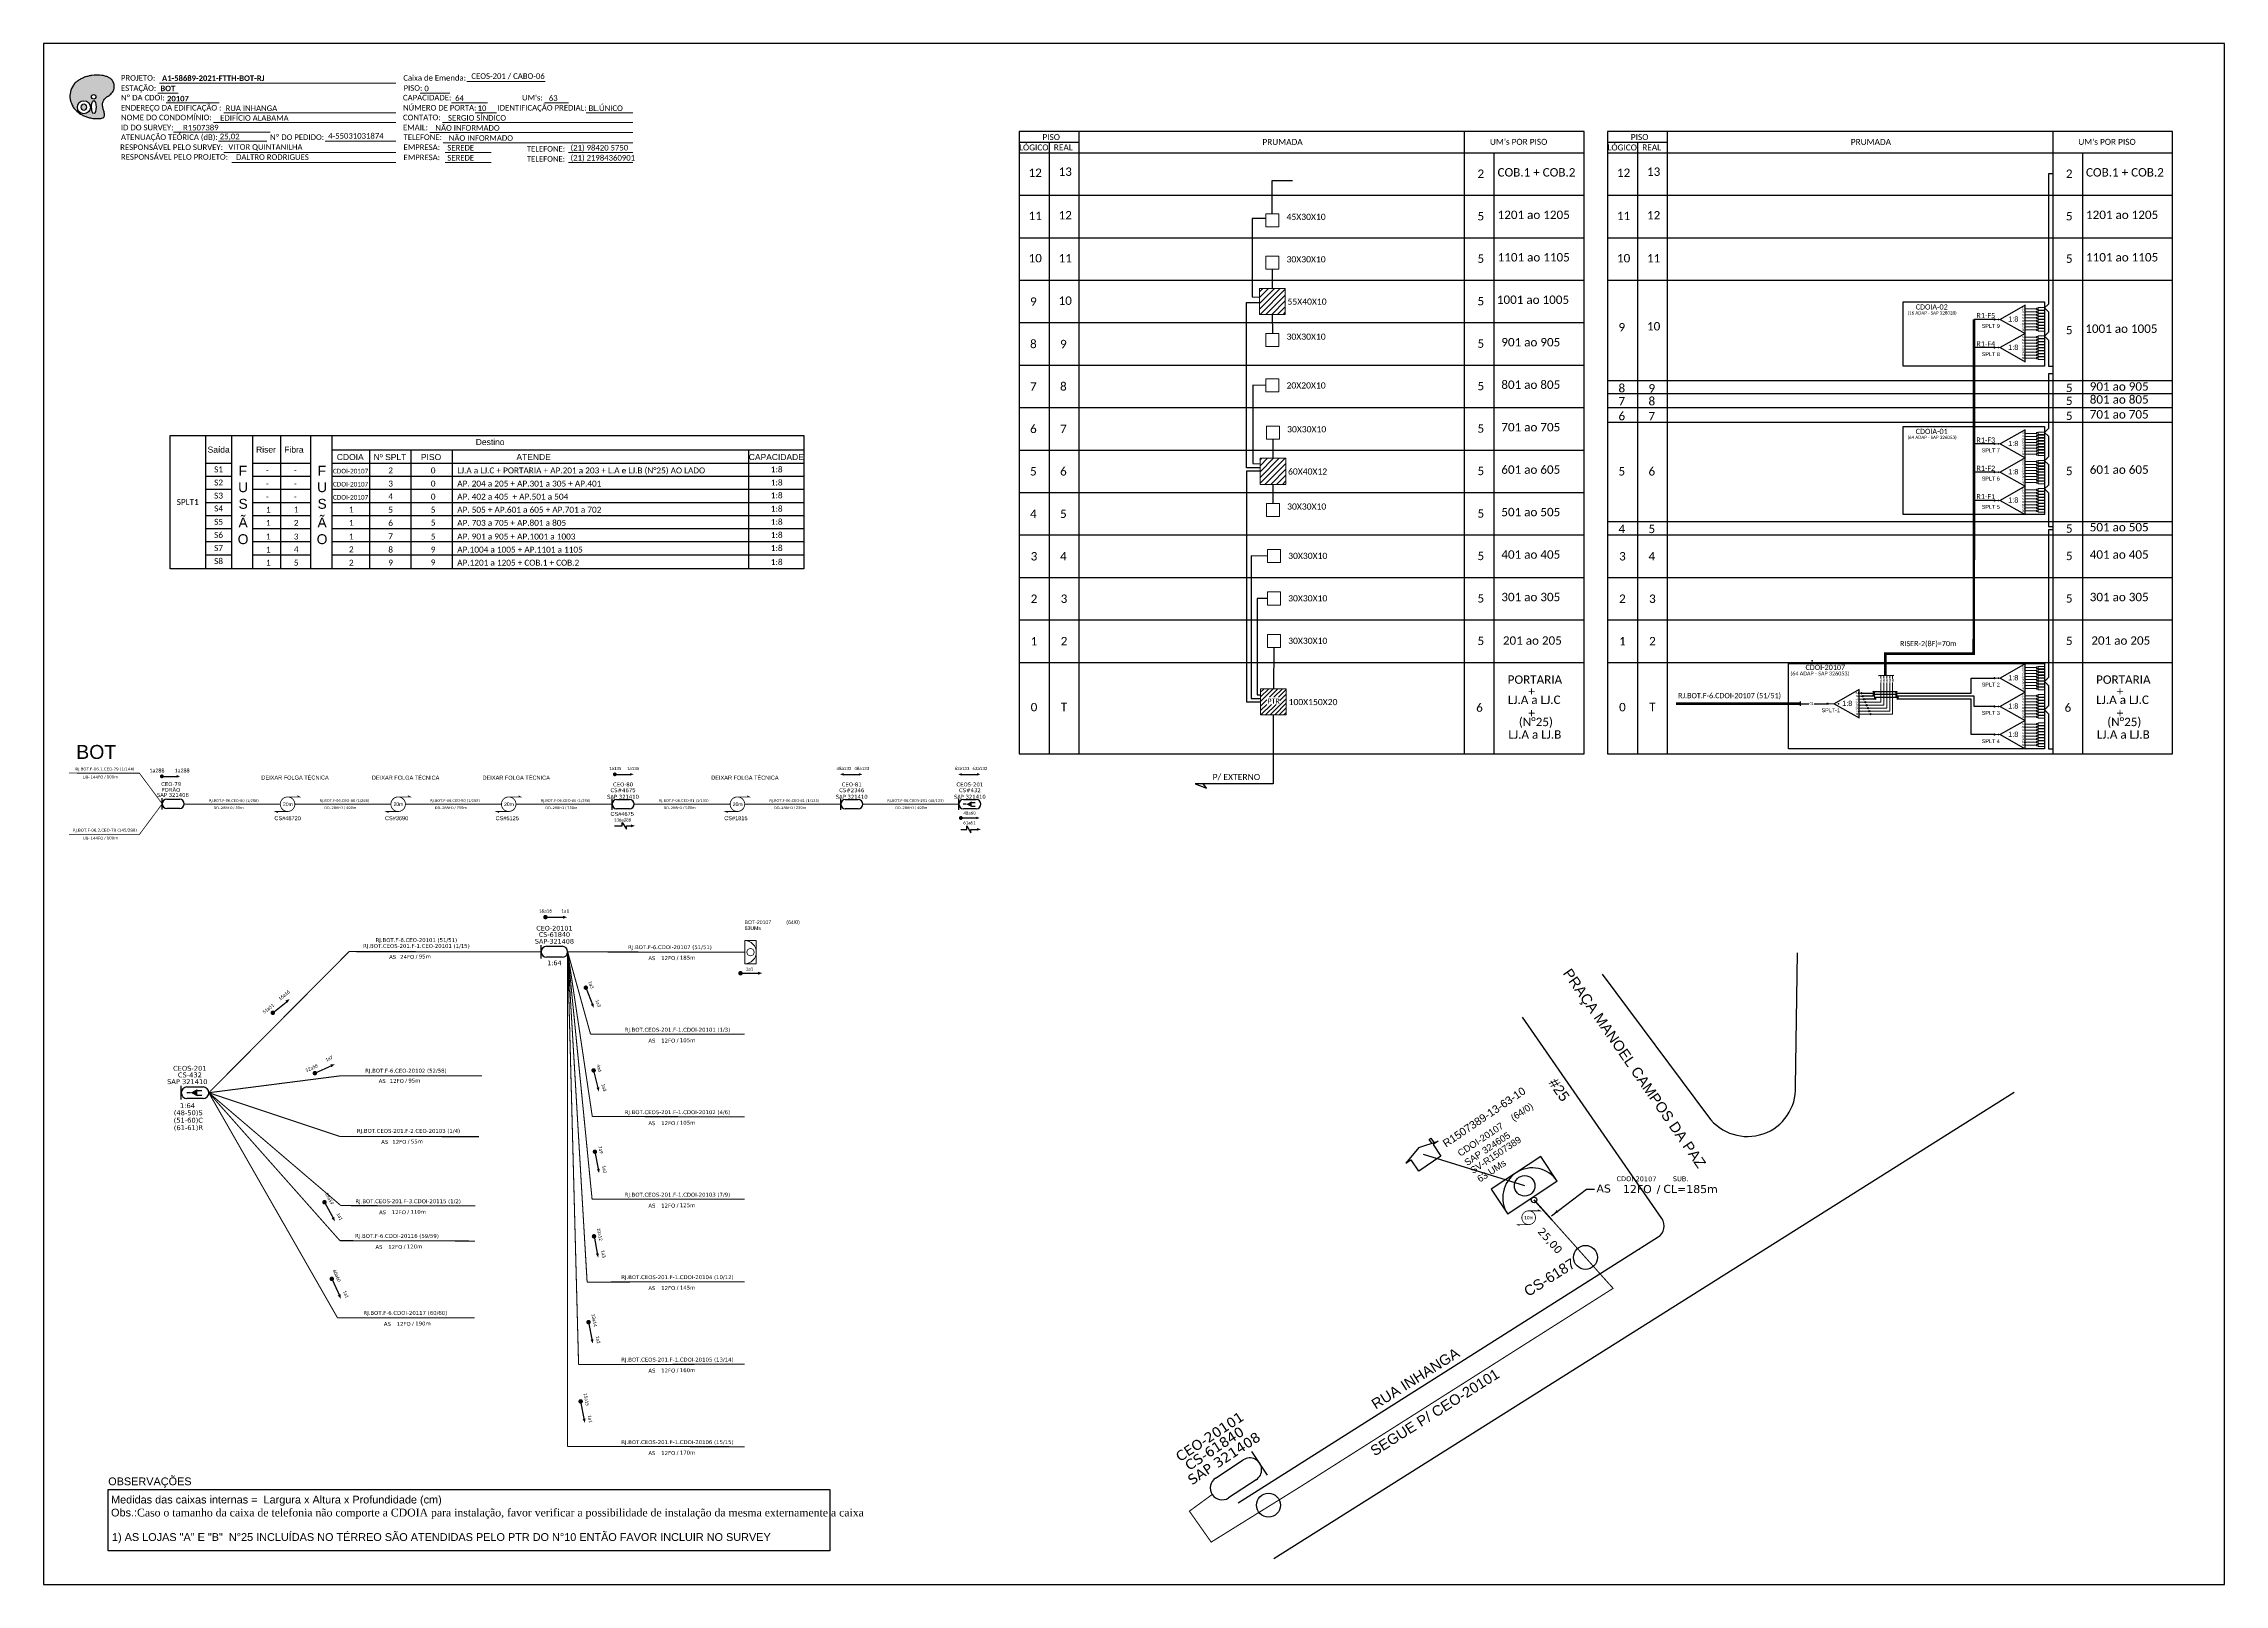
# Model space of a CAD drawing. Header units: metres. Extents: x -1286 to -445, y -500 to 94.
import ezdxf
from ezdxf.enums import TextEntityAlignment as Align

# ---------------------------------------------------------------- set-up
doc = ezdxf.new("R2010")
doc.units = ezdxf.units.M
for name, color, linetype, lineweight in [("20.0-LEGENDA DOS CDO'S", 1, 'Continuous', 0), ('20.1-CDO_INTERIOR', 1, 'Continuous', 0), ('40.1-ETIQUETAS', 1, 'Continuous', 20)]:
    doc.layers.add(name, color=color, linetype=linetype, lineweight=lineweight)
for name, color, linetype in [('20.4-CEO', 1, 'Continuous'), ('20.4-CEOS', 1, 'Continuous'), ('20.5-CABO AÉREO', 1, 'Continuous'), ('CAP a instalar', 1, 'Continuous'), ('CEO', 1, 'Continuous'), ('CP', 6, 'Continuous'), ('DIVISA', 10, 'Continuous'), ('DROP DE CLIENTE', 140, 'Continuous'), ('Folga', 1, 'Continuous'), ('label_cabos', 7, 'Continuous'), ('Legenda', 1, 'Continuous'), ('METRAGEM', 3, 'Continuous'), ('MUB_SEGMENTO', 7, 'Continuous'), ('QUADRA', 7, 'Continuous'), ('SETA', 7, 'Continuous'), ('surveys', 7, 'Continuous'), ('surveys legendas', 7, 'Continuous'), ('texto', 255, 'Continuous')]:
    doc.layers.add(name, color=color, linetype=linetype)
doc.layers.add('EXTRA', color=50, linetype='Continuous', plot=False)
doc.styles.add('ARIAL', font='arial.ttf')
doc.styles.add('siredit', font='verdana.ttf')
doc.styles.add('WMF-Calibri0', font='calibri.ttf')
doc.styles.add('WMF-Calibri1', font='calibrib.ttf')
doc.linetypes.add('FENCELINE1', pattern='A,0.25,-0.1,[133,ltypeshp.shx,S=0.1,R=0,X=-0.1,Y=0],-0.1,1', length=1.45)
doc.dimstyles.new('CC', dxfattribs={"dimtxt": 1, "dimasz": 2, "dimexe": 0.18, "dimexo": 0.0625, "dimgap": 0.09, "dimtad": 0, "dimdec": 0, "dimrnd": 1, "dimzin": 0, "dimdsep": 46, "dimtxsty": 'siredit', "dimblk": 'NONE', "dimcen": 0, "dimse1": 1, "dimse2": 1, "dimsd1": 1, "dimsd2": 1, "dimclrt": 7, "dimadec": 0, "dimazin": 0, "dimtfac": 1, "dimtdec": 0, "dimtofl": 0, "dimtmove": 0, "dimatfit": 3, "dimfxl": 0, "dimtolj": 1, "dimtzin": 0, "dimarcsym": 0})

# ---------------------------------------------------------------- blocks, each defined once
blk = doc.blocks.new('OI')
h = blk.add_hatch(color=40)
edge = h.paths.add_edge_path()
edge.add_spline(control_points=[(4.35, -0.67), (3.92, -0.99), (3.26, -1.5), (2.81, -2.59), (2.9, -3.5), (3.06, -4.27), (3.31, -4.85), (3.37, -5.39), (3.4, -5.88), (3.2, -6.4), (2.54, -6.61), (1.65, -6.63), (0.55, -6.67), (-0.56, -6.42), (-1.61, -6.14), (-2.77, -5.61), (-3.92, -4.77), (-4.89, -3.7), (-5.34, -2.65), (-5.6, -1.94), (-5.85, -0.96), (-5.71, 0.47), (-5.1, 2.02), (-4.14, 3.02), (-3.3, 3.61), (-2.37, 4.16), (-1.36, 4.44), (-0.56, 4.7), (0.79, 4.85), (2.24, 4.97), (3.79, 4.57), (4.67, 4.21), (5.44, 3.65), (5.76, 2.99), (6.03, 2.21), (6.01, 1.46), (5.72, 0.64), (5.31, 0.08), (4.88, -0.38), (4.51, -0.55), (4.35, -0.67)], knot_values=[0, 0, 0, 0, 1.60434, 2.417191, 3.427595, 4.282808, 4.776746, 5.304182, 5.888771, 6.258406, 6.858137, 7.79129, 8.986195, 10.124242, 11.187857, 12.242908, 13.953784, 15.414161, 16.515391, 17.349188, 17.675853, 19.552021, 21.515531, 22.568638, 23.63245, 24.621084, 25.782718, 26.745347, 27.142653, 29.870543, 31.004649, 31.921532, 32.709589, 33.801391, 34.042471, 35.192333, 35.971461, 36.628871, 37.254359, 37.836911, 37.836911, 37.836911, 37.836911], degree=3, periodic=0)
h.paths.add_polyline_path([(1.13, -0.87, -1), (-0.04, -0.87, -1)], flags=16)
edge = h.paths.add_edge_path(flags=16)
edge.add_ellipse((0.56, -3.59), major_axis=(-0.02, 1.71), ratio=0.361305, start_angle=0, end_angle=360)
h.paths.add_polyline_path([(-0.36, -3.62, -1), (-3.8, -3.62, -1)], flags=16)
edge = h.paths.add_edge_path(flags=0)
edge.add_ellipse((-2.08, -3.62), major_axis=(0, 0.885), ratio=0.758294, start_angle=0, end_angle=360)
at = {"color": 40}
for centre, radius in [((-2.08, -3.62), 1.72), ((0.54, -0.87), 0.587)]:
    blk.add_circle(centre, radius, dxfattribs=at)
blk.add_ellipse((-2.08, -3.62), major_axis=(0, 0.885), ratio=0.758294, start_param=-3.141592653589792, end_param=3.141592653589792, dxfattribs=at)
blk.add_ellipse((0.56, -3.59), major_axis=(-0.02, 1.71), ratio=0.361305, dxfattribs=at)
at = {"color": 40, "start_tangent": (-0.800898, -0.598801), "end_tangent": (-0.800898, -0.598801)}
blk.add_spline([(4.35, -0.67), (3.2, -1.78), (2.9, -2.54), (2.92, -3.55), (3.12, -4.38), (3.28, -4.85), (3.37, -5.37), (3.35, -5.95), (3.2, -6.29), (2.66, -6.55), (1.73, -6.63), (0.54, -6.62), (-0.58, -6.41), (-1.6, -6.11), (-2.56, -5.67), (-3.95, -4.67), (-4.89, -3.56), (-5.37, -2.56), (-5.64, -1.78), (-5.72, -1.46), (-5.63, 0.42), (-4.84, 2.22), (-4.13, 2.99), (-3.27, 3.62), (-2.4, 4.09), (-1.3, 4.47), (-0.37, 4.72), (0.02, 4.77), (2.75, 4.8), (3.85, 4.53), (4.69, 4.16), (5.31, 3.68), (5.85, 2.73), (5.93, 2.5), (5.94, 1.35), (5.67, 0.62), (5.29, 0.08), (4.84, -0.36), (4.35, -0.67)], degree=3, dxfattribs=at)
blk = doc.blocks.new('SURVEY_SURVEY')
for p, q in [((0, 0.0000254), (-0.0000251, 0.000018)), ((-0.0000251, 0.000018), (-0.0000173, 0.000018)), ((-0.0000172, 0), (-0.0000172, 0.0000179)), ((0.0000172, 0), (-0.0000172, 0)), ((0, 0.0000254), (0.0000251, 0.000018)), ((0.0000169, 0.0000264), (0.0000195, 0.0000264)), ((0.0000169, 0.0000205), (0.0000169, 0.0000264)), ((0.0000251, 0.000018), (0.0000172, 0.000018)), ((0.0000172, 0.000018), (0.0000172, 0)), ((0.0000195, 0.0000264), (0.0000195, 0.0000198))]:
    blk.add_line(p, q)
blk = doc.blocks.new('_None')
blk = doc.blocks.new('LEGENDA DOS CABOS')
at = {"layer": 'EXTRA', "color": 0, "style": 'siredit'}
for tag, p in [('ID', (4.6, 0.97)), ('XX', (9.03, 0.97))]:
    blk.add_attdef(tag, text='', height=0.48, rotation=359.69, dxfattribs=at).set_placement(p, align=Align.MIDDLE_CENTER)
at = {"layer": 'Legenda', "color": 0, "style": 'siredit'}
for tag, p in [('TIPO_CABO', (1.31, 0)), ('CABO', (4.69, -0.05)), ('/', (6.81, -0.05)), ('METROS', (10.03, -0.05))]:
    blk.add_attdef(tag, text='', height=0.8, rotation=359.69, dxfattribs=at).set_placement(p, align=Align.MIDDLE_CENTER)
blk = doc.blocks.new('A$C07E14978')
at = {"layer": 'Folga', "color": 0, "const_width": 0.137}
for points in [[(2.23, 0.28), (0.03, 0.28), (0.47, 0.06)], [(2.23, 2.92), (4.42, 2.92), (3.98, 3.13)]]:
    blk.add_lwpolyline(points, dxfattribs=at)
at = {"layer": 'Folga', "color": 0, "const_width": 0.146}
blk.add_lwpolyline([(2.23, 2.92, 1.000012), (2.23, 0.28, 0.999978)], format="xyb", close=True, dxfattribs=at)
at = {"layer": 'Folga', "color": 0}
blk.add_text('10m', height=0.659, dxfattribs=at).set_placement((1.38, 1.27))
blk = doc.blocks.new('SPLT_1-8_DIV_DIR')
h = blk.add_hatch(color=3)
h.dxf.hatch_style = 1
edge = h.paths.add_edge_path()
edge.add_arc((12.77, 4.04), 0.242, 0, 360)
h = blk.add_hatch(color=3)
h.dxf.hatch_style = 1
edge = h.paths.add_edge_path()
edge.add_arc((13.27, 2.88), 0.242, 0, 360)
h = blk.add_hatch(color=3)
h.dxf.hatch_style = 1
edge = h.paths.add_edge_path()
edge.add_arc((13.77, 1.73), 0.242, 0, 360)
h = blk.add_hatch(color=3)
h.dxf.hatch_style = 1
edge = h.paths.add_edge_path()
edge.add_arc((14.27, 0.58), 0.242, 0, 360)
h = blk.add_hatch(color=3)
h.dxf.hatch_style = 1
edge = h.paths.add_edge_path()
edge.add_arc((14.77, -0.58), 0.242, 0, 360)
h = blk.add_hatch(color=3)
h.dxf.hatch_style = 1
edge = h.paths.add_edge_path()
edge.add_arc((15.27, -1.73), 0.242, 0, 360)
h = blk.add_hatch(color=3)
h.dxf.hatch_style = 1
edge = h.paths.add_edge_path()
edge.add_arc((15.77, -2.88), 0.242, 0, 360)
h = blk.add_hatch(color=3)
h.dxf.hatch_style = 1
edge = h.paths.add_edge_path()
edge.add_arc((16.27, -4.04), 0.242, 0, 360)
at = {"color": 1, "lineweight": 0}
blk.add_lwpolyline([(2.22, 0), (0, 0)], dxfattribs=at)
at = {"color": 1}
blk.add_lwpolyline([(11.89, 5.45), (2.22, 0), (11.89, -5.45), (11.89, 5.45)], dxfattribs=at)
at = {"color": 7, "lineweight": 0}
for points in [[(12.77, 4.04), (11.89, 4.04)], [(11.89, 2.88), (13.27, 2.88)], [(11.89, 1.73), (13.77, 1.73)], [(11.89, 0.58), (14.27, 0.58)], [(11.89, -0.58), (14.77, -0.58)], [(11.89, -1.73), (15.27, -1.73)], [(11.89, -2.88), (15.77, -2.88)], [(11.89, -4.04), (16.27, -4.04)]]:
    blk.add_lwpolyline(points, dxfattribs=at)
at = {"color": 3}
for centre in [(12.77, 4.04), (13.27, 2.88), (13.77, 1.73), (14.27, 0.58), (14.77, -0.58), (15.27, -1.73), (15.77, -2.88), (16.27, -4.04)]:
    blk.add_circle(centre, 0.242, dxfattribs=at)
at = {"color": 1, "style": 'ARIAL'}
for s, height, p in [('1:8', 2, (5.35, -0.85)), ('S1', 0.75, (10.52, 3.77)), ('S2', 0.75, (10.52, 2.58)), ('S3', 0.75, (10.52, 1.37)), ('S4', 0.75, (10.52, 0.19)), ('S5', 0.75, (10.52, -1.02)), ('S6', 0.75, (10.52, -2.14)), ('S7', 0.75, (10.52, -3.24)), ('S8', 0.75, (10.52, -4.36))]:
    blk.add_text(s, height=height, dxfattribs=at).set_placement(p)
blk = doc.blocks.new('SPLITTER_')
blk.add_point((0, 0))
at = {"style": 'ARIAL', "flags": 4}
blk.add_attdef('SPLT', (0, -3.26), '', height=1.5, dxfattribs=at)
blk = doc.blocks.new('LEG_CDO64_DIR')
blk.add_point((0, 0))
at = {"color": 1, "style": 'WMF-Calibri0', "flags": 4}
blk.add_attdef('MODELO', text='', height=1.5, dxfattribs=at).set_placement((-1.52, -5.5), align=Align.CENTER)
blk.add_attdef('CDO', (-2.62, -3.57), '', height=2, dxfattribs=at)
blk = doc.blocks.new('SPLT_1-8_SC-APC')
at = {"color": 1, "lineweight": 0}
blk.add_lwpolyline([(-17.04, -7.55), (-19.26, -7.55)], dxfattribs=at)
at = {"color": 1}
blk.add_lwpolyline([(-7.37, -2.1), (-17.04, -7.55), (-7.37, -13), (-7.37, -2.1)], dxfattribs=at)
at = {"color": 3, "lineweight": 0}
for points in [[(-2.99, -3.51), (-7.37, -3.51)], [(-7.37, -4.66), (-2.99, -4.66)], [(-7.37, -5.82), (-2.99, -5.82)], [(-7.37, -6.97), (-2.99, -6.97)], [(-7.37, -8.12), (-2.99, -8.12)], [(-2.41, -3.02), (-2.41, -4)], [(-2.41, -3.02), (0, -3.02)], [(-2.41, -4), (0, -4)], [(-2.41, -4.17), (-2.41, -5.16)], [(-2.41, -4.17), (0, -4.17)], [(-2.41, -5.16), (0, -5.16)], [(-2.41, -5.32), (-2.41, -6.31)], [(-2.41, -5.32), (0, -5.32)], [(-2.41, -6.31), (0, -6.31)], [(-2.41, -6.48), (-2.41, -7.46)], [(-2.41, -6.48), (0, -6.48)], [(-2.41, -7.46), (0, -7.46)], [(-2.41, -7.63), (-2.41, -8.62)], [(-2.41, -7.63), (0, -7.63)], [(-7.37, -9.28), (-2.99, -9.28)], [(-7.37, -10.43), (-2.99, -10.43)], [(-7.37, -11.58), (-2.99, -11.58)], [(-2.41, -8.62), (0, -8.62)], [(-2.41, -8.78), (-2.41, -9.77)], [(-2.41, -8.78), (0, -8.78)], [(-2.41, -9.77), (0, -9.77)], [(-2.41, -9.94), (-2.41, -10.92)], [(-2.41, -9.94), (0, -9.94)], [(-2.41, -10.92), (0, -10.92)], [(-2.41, -11.09), (-2.41, -12.08)], [(-2.41, -11.09), (0, -11.09)], [(-2.41, -12.08), (0, -12.08)]]:
    blk.add_lwpolyline(points, dxfattribs=at)
for points in [[(-2.99, -3.22), (-2.41, -3.22), (-2.41, -3.8), (-2.99, -3.8)], [(-2.99, -4.38), (-2.41, -4.38), (-2.41, -4.95), (-2.99, -4.95)], [(-2.99, -5.53), (-2.41, -5.53), (-2.41, -6.1), (-2.99, -6.1)], [(-2.99, -6.68), (-2.41, -6.68), (-2.41, -7.26), (-2.99, -7.26)], [(-2.99, -7.84), (-2.41, -7.84), (-2.41, -8.41), (-2.99, -8.41)], [(-2.99, -8.99), (-2.41, -8.99), (-2.41, -9.56), (-2.99, -9.56)], [(-2.99, -10.14), (-2.41, -10.14), (-2.41, -10.72), (-2.99, -10.72)], [(-2.99, -11.3), (-2.41, -11.3), (-2.41, -11.87), (-2.99, -11.87)]]:
    blk.add_lwpolyline(points, close=True, dxfattribs=at)
at = {"color": 1, "style": 'ARIAL'}
for s, height, p in [('1:8', 2, (-13.91, -8.4)), ('S1', 0.75, (-8.74, -3.78)), ('S2', 0.75, (-8.74, -4.97)), ('S3', 0.75, (-8.74, -6.18)), ('S4', 0.75, (-8.74, -7.36)), ('S5', 0.75, (-8.74, -8.57)), ('S6', 0.75, (-8.74, -9.69)), ('S7', 0.75, (-8.74, -10.78)), ('S8', 0.75, (-8.74, -11.9))]:
    blk.add_text(s, height=height, dxfattribs=at).set_placement(p)

msp = doc.modelspace()

# ---------------------------------------------------------------- hatches: boundary and pattern name
h = msp.add_hatch()
h.set_pattern_fill('LINE', color=1, scale=0.5, angle=45)
h.set_pattern_definition([(45, (37.4106, 0), (-1.122532, 1.122532), [])])
h.paths.add_polyline_path([(-816.95, -65.67), (-816.95, -75.71), (-807.05, -75.71), (-807.05, -65.67)])
h.paths.add_polyline_path([(-807.26, -0.17), (-817.17, -0.17), (-817.17, -10.21), (-807.26, -10.21)])
h = msp.add_hatch(color=3)
h.dxf.hatch_style = 1
edge = h.paths.add_edge_path()
edge.add_arc((-533.73, -12.12), 0.256, 0, 360)
h = msp.add_hatch(color=3)
h.dxf.hatch_style = 1
edge = h.paths.add_edge_path()
edge.add_arc((-533.73, -23.01), 0.256, 0, 360)
h = msp.add_hatch(color=3)
h.dxf.hatch_style = 1
edge = h.paths.add_edge_path()
edge.add_arc((-533.73, -60.1), 0.256, 0, 360)
h = msp.add_hatch(color=3)
h.dxf.hatch_style = 1
edge = h.paths.add_edge_path()
edge.add_arc((-533.73, -71), 0.256, 0, 360)
h = msp.add_hatch(color=3)
h.dxf.hatch_style = 1
edge = h.paths.add_edge_path()
edge.add_arc((-533.73, -81.89), 0.256, 0, 360)
h = msp.add_hatch(color=3)
h.dxf.hatch_style = 1
edge = h.paths.add_edge_path()
edge.add_arc((-533.73, -150.41), 0.256, 0, 360)
h = msp.add_hatch()
h.set_pattern_fill('ANSI31', color=1, scale=10, style=0)
h.set_pattern_definition([(45, (-1430.2171, -550.1654), (-0.8838835, 0.8838835), [])])
h.paths.add_polyline_path([(-816.74, -164.59), (-806.84, -164.59), (-806.84, -154.54), (-816.74, -154.54)])
h.paths.add_polyline_path([(-814.32, -160.55), (-809.27, -160.55), (-809.27, -157.82), (-814.32, -157.82)], flags=16)
h = msp.add_hatch(color=3)
h.dxf.hatch_style = 1
edge = h.paths.add_edge_path()
edge.add_arc((-598.02, -160.28), 0.242, 0, 360)
h = msp.add_hatch(color=3)
h.dxf.hatch_style = 1
edge = h.paths.add_edge_path()
edge.add_arc((-533.73, -161.31), 0.256, 0, 360)
h = msp.add_hatch(color=3)
h.dxf.hatch_style = 1
edge = h.paths.add_edge_path()
edge.add_arc((-533.73, -172.21), 0.256, 0, 360)

# ---------------------------------------------------------------- linework, layer by layer
for p, q in [((-511.27, 52.11), (-511.27, -179.65)), ((-1237.24, -56.86), (-992.83, -56.86)), ((-1237.24, -108.27), (-1237.24, -56.86)), ((-1223.67, -56.86), (-1223.67, -108.27)), ((-1213.65, -56.86), (-1213.65, -108.27)), ((-1205.41, -108.27), (-1205.41, -56.86)), ((-1194.65, -56.86), (-1194.65, -108.27)), ((-1183.19, -56.86), (-1183.19, -108.27)), ((-1174.94, -56.86), (-1174.94, -108.27)), ((-992.83, -56.86), (-992.83, -108.27)), ((-1174.94, -62.47), (-992.83, -62.47)), ((-1160.43, -62.47), (-1160.43, -108.27)), ((-1144.44, -62.47), (-1144.44, -108.27)), ((-1128.47, -62.47), (-1128.47, -108.27)), ((-1014.19, -62.47), (-1014.19, -108.27)), ((-1223.67, -67.52), (-1213.65, -67.52)), ((-1223.67, -72.57), (-1213.65, -72.57)), ((-1205.41, -67.52), (-1183.19, -67.52)), ((-1205.41, -72.57), (-1183.19, -72.57)), ((-1174.94, -67.52), (-992.83, -67.52)), ((-1174.94, -72.57), (-992.83, -72.57)), ((-1223.67, -77.62), (-1213.65, -77.62)), ((-1223.67, -82.66), (-1213.65, -82.66)), ((-1205.41, -77.62), (-1183.19, -77.62)), ((-1205.41, -82.66), (-1183.19, -82.66)), ((-1174.94, -77.62), (-992.83, -77.62)), ((-1174.94, -82.66), (-992.83, -82.66)), ((-1223.67, -87.71), (-1213.65, -87.71)), ((-1205.41, -87.71), (-1183.19, -87.71)), ((-1174.94, -87.71), (-992.83, -87.71)), ((-1223.67, -92.76), (-1213.65, -92.76)), ((-1223.67, -97.81), (-1213.65, -97.81)), ((-1205.41, -92.76), (-1183.19, -92.76)), ((-1205.41, -97.81), (-1183.19, -97.81)), ((-1174.94, -92.76), (-992.83, -92.76)), ((-1174.94, -97.81), (-992.83, -97.81)), ((-992.83, -108.27), (-1237.24, -108.27)), ((-1223.67, -102.86), (-1213.65, -102.86)), ((-1205.41, -102.86), (-1183.19, -102.86)), ((-1174.94, -102.86), (-992.83, -102.86))]:
    msp.add_line(p, q)
at = {"color": 3}
for p, q in [((-511.27, 44.02), (-512.93, 44.02)), ((-512.93, 44.02), (-512.93, -6.2)), ((-512.93, -6.2), (-514.5, -7.71)), ((-514.5, -7.71), (-512.93, -9.22)), ((-512.93, -9.22), (-512.93, -17.1)), ((-512.93, -17.1), (-514.5, -18.61)), ((-514.5, -18.61), (-512.93, -20.12)), ((-512.93, -20.12), (-512.93, -22.81)), ((-512.93, -22.81), (-512.93, -30.13)), ((-512.93, -30.13), (-511.28, -30.14))]:
    msp.add_line(p, q, dxfattribs=at)
at = {"color": 1}
for p, q in [((-708.65, -334.8), (-727.79, -347.46)), ((-702.32, -344.37), (-721.46, -357.03))]:
    msp.add_line(p, q, dxfattribs=at)
msp.add_lwpolyline([(-1286.07, -499.81), (-445.07, -499.81), (-445.07, 94.19), (-1286.07, 94.19)], close=True)
at = {"color": 7, "lineweight": 0}
for points in [[(-1241.37, 79.01), (-1150.21, 79.01)], [(-1122.8, 79.6), (-1092.64, 79.6)], [(-1241.99, 75.08), (-1234.13, 75.08)], [(-1238.8, 71.39), (-1218.43, 71.39)], [(-1216.51, 67.51), (-1150.21, 67.51)], [(-1140.85, 75.13), (-1129.47, 75.13)], [(-1128.79, 71.39), (-1114.85, 71.39)], [(-1119.69, 67.51), (-1111.36, 67.51)], [(-1092.86, 71.39), (-1083.66, 71.39)], [(-1076.85, 67.51), (-1058.81, 67.51)], [(-1236.01, 60.1), (-1198.76, 60.1)], [(-1220.61, 63.77), (-1150.21, 63.77)], [(-1137.1, 59.89), (-1058.78, 59.89)], [(-1132.25, 63.77), (-1058.78, 63.77)], [(-1218.57, 56.53), (-1199.96, 56.53)], [(-1216.51, 52.27), (-1150.21, 52.27)], [(-1177.49, 56.53), (-1150.18, 56.53)], [(-1131.96, 56), (-1058.78, 56)], [(-1131.23, 52.27), (-1113.47, 52.27)], [(-1083.7, 52.27), (-1058.78, 52.27)], [(-1213.53, 48.38), (-1150.21, 48.38)], [(-1131.23, 48.38), (-1113.47, 48.38)], [(-1083.7, 48.38), (-1058.78, 48.38)]]:
    msp.add_lwpolyline(points, dxfattribs=at)
at = {"color": 0}
for points in [[(-691.96, 60.34), (-909.91, 60.34)], [(-465.04, 60.34), (-683, 60.34)], [(-909.91, 56.22), (-886.77, 56.22)], [(-909.91, 52.11), (-691.96, 52.11)], [(-683, 56.22), (-659.85, 56.22)], [(-683, 52.11), (-465.04, 52.11)]]:
    msp.add_lwpolyline(points, dxfattribs=at)
for points in [[(-909.91, 60.34), (-909.91, 52.11)], [(-886.77, 52.11), (-886.77, 60.34)], [(-738.19, 60.34), (-738.19, 52.11)], [(-691.96, 52.11), (-691.96, 60.34)], [(-683, 60.34), (-683, 52.11)], [(-659.85, 52.11), (-659.85, 60.34)], [(-511.27, 60.34), (-511.27, 52.11)], [(-465.04, 52.11), (-465.04, 60.34)], [(-909.91, 52.11), (-691.96, 52.11)], [(-909.91, 52.11), (-909.91, -179.65), (-691.96, -179.65), (-691.96, 52.11)], [(-898.34, 56.22), (-898.34, 52.11)], [(-898.34, 52.11), (-898.34, -179.65)], [(-886.77, -179.65), (-886.77, 52.11)], [(-738.19, 52.11), (-738.19, -179.65)], [(-726.62, -179.65), (-726.62, 52.11)], [(-683, 52.11), (-465.04, 52.11)], [(-683, 52.11), (-683, -179.65), (-465.04, -179.65), (-465.04, 52.11)], [(-671.42, 56.22), (-671.42, 52.11)], [(-671.42, 52.11), (-671.42, -179.65)], [(-659.85, -179.65), (-659.85, 52.11)], [(-499.7, -179.65), (-499.7, 52.11)], [(-909.91, 35.74), (-691.96, 35.74)], [(-683, 35.74), (-465.04, 35.74)], [(-909.91, 19.37), (-691.96, 19.37)], [(-683, 19.37), (-465.04, 19.37)], [(-909.91, 3), (-691.96, 3)], [(-683, 3), (-465.04, 3)], [(-909.91, -13.38), (-691.96, -13.38)], [(-909.91, -29.75), (-691.96, -29.75)], [(-683, -35.69), (-465.04, -35.69)], [(-683, -40.69), (-465.04, -40.69)], [(-909.91, -46.12), (-691.96, -46.12)], [(-683, -46.12), (-465.04, -46.12)], [(-683, -51.73), (-465.04, -51.73)], [(-909.91, -62.49), (-691.96, -62.49)], [(-909.91, -78.86), (-691.96, -78.86)], [(-683, -90.07), (-465.04, -90.07)], [(-909.91, -95.23), (-691.96, -95.23)], [(-683, -95.23), (-465.04, -95.23)], [(-909.91, -111.61), (-691.96, -111.61)], [(-683, -111.61), (-465.04, -111.61)], [(-909.91, -127.98), (-691.96, -127.98)], [(-683, -127.98), (-465.04, -127.98)], [(-909.91, -144.35), (-691.96, -144.35)], [(-683, -144.35), (-465.04, -144.35)], [(-1177.75, -352.49), (-1174.21, -358.98)], [(-1177.75, -352.49), (-1174.21, -358.98)], [(-1073.81, -365.61), (-1072.41, -372.86)], [(-1073.81, -365.61), (-1072.41, -372.86)], [(-1174.95, -382.03), (-1171.85, -388.74)], [(-1174.95, -382.03), (-1171.85, -388.74)], [(-1075.9, -398.7), (-1074.5, -405.96)], [(-1075.9, -398.7), (-1074.5, -405.96)], [(-1078.96, -429.27), (-1077.55, -436.52)], [(-1078.96, -429.27), (-1077.55, -436.52)]]:
    msp.add_lwpolyline(points)
at = {"color": 3}
for points in [[(-812.22, 28.62), (-812.22, 41.46), (-804.38, 41.46)], [(-814.92, 26.73), (-819.98, 26.76), (-819.98, -3.45), (-817.17, -3.49)], [(-812.22, 7.18), (-812.22, -0.17)], [(-816.95, -69.29), (-822.22, -69.29), (-822.22, -5.58), (-817.17, -5.58)], [(-812.22, -10.21), (-812.21, -17.56)], [(-511.27, -33.05), (-512.93, -33.05), (-512.93, -54.19), (-514.5, -55.69), (-512.93, -57.2), (-512.93, -65.08), (-514.5, -66.59), (-512.93, -68.1), (-512.93, -70.79), (-512.93, -75.98), (-514.5, -77.49), (-512.93, -79), (-512.93, -84.1), (-512.93, -92.01), (-511.28, -92.01)], [(-814.71, -37.55), (-819.77, -37.52), (-819.77, -67.73), (-816.95, -67.77)], [(-812, -58.33), (-812, -65.67)], [(-816.95, -70.69), (-822.2, -70.69), (-822.2, -159.55), (-816.74, -159.57)], [(-812, -75.71), (-811.99, -83.06)], [(-511.28, -93.28), (-512.93, -93.28), (-512.93, -150.21), (-514.5, -151.72), (-512.94, -153.23), (-512.94, -161.11), (-514.5, -162.62), (-512.94, -164.13), (-512.94, -166.82), (-512.94, -172.01), (-512.94, -175.02), (-512.94, -177.73), (-511.28, -177.73)], [(-814.07, -103.35), (-820.37, -103.32), (-820.37, -158.26), (-816.74, -158.3)], [(-814.07, -119.72), (-818.01, -119.7), (-818.01, -156.87), (-816.74, -156.9)], [(-811.59, -138.63), (-811.79, -154.54)], [(-533.76, -161.31), (-541.59, -161.31), (-541.59, -157.4), (-571.92, -157.4), (-571.21, -156.75), (-580.58, -156.75), (-579.88, -157.4), (-584.53, -157.4)], [(-533.73, -172.21), (-542.74, -172.21), (-542.74, -158.56), (-571.42, -158.56), (-570.71, -157.91), (-580.08, -157.91), (-579.38, -158.56), (-583.79, -158.56)], [(-608.49, -160.27), (-605.33, -160.27)], [(-603.25, -160.28), (-598.02, -160.28)]]:
    msp.add_lwpolyline(points, dxfattribs=at)
at = {"lineweight": 0}
for points in [[(-809.74, 28.62), (-814.71, 28.62), (-814.71, 23.55), (-809.74, 23.55)], [(-809.74, 12.25), (-814.71, 12.25), (-814.71, 7.18), (-809.74, 7.18)], [(-809.73, -17.56), (-814.69, -17.56), (-814.69, -22.63), (-809.73, -22.63)], [(-809.74, -35.02), (-814.71, -35.02), (-814.71, -40.09), (-809.74, -40.09)], [(-809.52, -53.26), (-814.49, -53.26), (-814.49, -58.33), (-809.52, -58.33)], [(-809.51, -83.06), (-814.47, -83.06), (-814.47, -88.13), (-809.51, -88.13)], [(-809.11, -100.82), (-814.07, -100.82), (-814.07, -105.89), (-809.11, -105.89)], [(-809.11, -117.19), (-814.07, -117.19), (-814.07, -122.26), (-809.11, -122.26)], [(-809.11, -133.56), (-814.07, -133.56), (-814.07, -138.63), (-809.11, -138.63)]]:
    msp.add_lwpolyline(points, close=True, dxfattribs=at)
at = {"color": 1, "lineweight": 0}
for points in [[(-807.26, -0.17), (-817.17, -0.17), (-817.17, -10.21), (-807.26, -10.21)], [(-807.05, -65.67), (-816.95, -65.67), (-816.95, -75.71), (-807.05, -75.71)], [(-806.84, -154.54), (-816.74, -154.54), (-816.74, -164.59), (-806.84, -164.59)]]:
    msp.add_lwpolyline(points, close=True, dxfattribs=at)
at = {"color": 1}
for points in [[(-568.96, -5.4), (-514.47, -5.4), (-514.47, -30.13), (-568.96, -30.13)], [(-568.96, -53.38), (-514.47, -53.38), (-514.47, -87.39), (-568.96, -87.39)], [(-613.12, -144.76), (-514.39, -144.76), (-514.39, -177.66), (-613.12, -177.66)]]:
    msp.add_lwpolyline(points, close=True, dxfattribs=at)
at = {"color": 5, "const_width": 1}
msp.add_lwpolyline([(-575.85, -149.34), (-575.85, -141.03), (-541.71, -141.03), (-541.59, -12.12)], dxfattribs=at)
at = {"color": 5}
for points in [[(-533.76, -12.12), (-541.59, -12.12)], [(-533.76, -23.01), (-541.59, -23.01)], [(-533.76, -60.1), (-541.59, -60.1)], [(-533.76, -71), (-541.59, -71)], [(-533.76, -81.89), (-541.59, -81.89)], [(-578.43, -149.36), (-572.51, -149.34)]]:
    msp.add_lwpolyline(points, dxfattribs=at)
at = {"color": 3, "linetype": 'Continuous', "ltscale": 4}
msp.add_lwpolyline([(-585.03, -156.25), (-579.88, -156.25), (-580.58, -155.6), (-571.21, -155.6), (-571.92, -156.25), (-542.74, -156.25), (-542.74, -156.25), (-542.74, -150.41), (-533.73, -150.41)], dxfattribs=at)
at = {"color": 5, "lineweight": 0}
for points in [[(-577.55, -149.34), (-577.55, -150.62)], [(-576.39, -149.34), (-576.39, -150.62)], [(-575.24, -149.34), (-575.24, -150.63)], [(-574.08, -149.34), (-574.08, -150.62)], [(-573.08, -149.34), (-573.08, -150.66)], [(-583.53, -159.71), (-577.55, -159.71), (-577.55, -152.05)], [(-583.03, -160.86), (-576.4, -160.86), (-576.4, -152.05)], [(-582.29, -162.01), (-575.24, -162.01), (-575.24, -152.05)], [(-581.79, -163.17), (-574.08, -163.17), (-574.08, -152.05)], [(-581.29, -164.32), (-573.08, -164.32), (-573.08, -152.05)]]:
    msp.add_lwpolyline(points, dxfattribs=at)
at = {"color": 1, "const_width": 1}
msp.add_lwpolyline([(-656.61, -160.25), (-608.49, -160.25)], dxfattribs=at)
at = {"color": 1}
for points in [[(-608.49, -161.09), (-608.49, -159.45)], [(-811.85, -164.59), (-811.85, -191.21), (-841.99, -191.21)], [(-841.99, -191.21), (-837.57, -192.81)], [(-837.57, -192.81), (-838.98, -190.98)], [(-702.32, -344.37), (-708.65, -334.8)], [(-727.79, -347.46), (-721.46, -357.03)]]:
    msp.add_lwpolyline(points, dxfattribs=at)
at = {"color": 7}
for points, const_width in [([(-1240.86, -188.29, 1), (-1240.12, -188.29, 1)], 0.741), ([(-1066.15, -187.52, 1), (-1065.41, -187.52, 1)], 0.741), ([(-1191.98, -196.23, 1.000012), (-1191.98, -201.83, 0.999978)], 0.311), ([(-1149.34, -196.23, 1.000012), (-1149.34, -201.83, 0.999978)], 0.311), ([(-1106.71, -196.23, 1.000012), (-1106.71, -201.83, 0.999978)], 0.311), ([(-1018.51, -196.23, 1.000012), (-1018.51, -201.83, 0.999978)], 0.311), ([(-932.7, -204.34, 1), (-931.96, -204.33, 1)], 0.741)]:
    msp.add_lwpolyline(points, format="xyb", close=True, dxfattribs=dict(at, const_width=const_width))
for points in [[(-1065.78, -187.52), (-1059.86, -187.52)], [(-977.58, -187.52), (-971.67, -187.52)], [(-932.03, -187.52), (-926.12, -187.52)], [(-1062.9, -207.38), (-1062.9, -206.07), (-1061.33, -208.69), (-1061.33, -207.38)], [(-932.33, -204.33), (-926.42, -204.33)], [(-930.07, -208.74), (-930.07, -207.43), (-928.5, -210.05), (-928.5, -208.74)]]:
    msp.add_lwpolyline(points, dxfattribs=at)
at = {"color": 7, "const_width": 0.292}
for points in [[(-1191.98, -201.83), (-1196.65, -201.83), (-1195.71, -202.29)], [(-1191.98, -196.23), (-1187.31, -196.23), (-1188.25, -195.76)], [(-1149.34, -201.83), (-1154.01, -201.83), (-1153.08, -202.29)], [(-1149.34, -196.23), (-1144.68, -196.23), (-1145.61, -195.76)], [(-1106.71, -201.83), (-1111.37, -201.83), (-1110.44, -202.29)], [(-1106.71, -196.23), (-1102.04, -196.23), (-1102.97, -195.76)], [(-1018.51, -201.83), (-1023.18, -201.83), (-1022.25, -202.29)], [(-1018.51, -196.23), (-1013.85, -196.23), (-1014.78, -195.76)]]:
    msp.add_lwpolyline(points, dxfattribs=at)
at = {"const_width": 0.859}
for points in [[(-1092.97, -242.57, 1), (-1092.11, -242.57, 1)], [(-1077.12, -269.35, 1), (-1076.81, -270.15, 1)], [(-1077.12, -269.35, 1), (-1076.81, -270.15, 1)], [(-1198.02, -279.72, 1), (-1197.35, -279.17, 1)], [(-1198.02, -279.72, 1), (-1197.35, -279.17, 1)], [(-1181.83, -302.9, 1), (-1181.05, -302.54, 1)], [(-1181.83, -302.9, 1), (-1181.05, -302.54, 1)], [(-1074.05, -301.24, 1), (-1073.85, -302.08, 1)], [(-1074.05, -301.24, 1), (-1073.85, -302.08, 1)], [(-1073.54, -332.59, 1), (-1073.38, -333.43, 1)], [(-1073.54, -332.59, 1), (-1073.38, -333.43, 1)], [(-1177.96, -352.11, 1), (-1177.54, -352.87, 1)], [(-1177.96, -352.11, 1), (-1177.54, -352.87, 1)], [(-1073.89, -365.19, 1), (-1073.73, -366.03, 1)], [(-1073.89, -365.19, 1), (-1073.73, -366.03, 1)], [(-1175.13, -381.64, 1), (-1174.77, -382.42, 1)], [(-1175.13, -381.64, 1), (-1174.77, -382.42, 1)], [(-1075.98, -398.28, 1), (-1075.82, -399.13, 1)], [(-1075.98, -398.28, 1), (-1075.82, -399.13, 1)], [(-1079.04, -428.84, 1), (-1078.87, -429.69, 1)], [(-1079.04, -428.84, 1), (-1078.87, -429.69, 1)]]:
    msp.add_lwpolyline(points, format="xyb", close=True, dxfattribs=at)
at = {"color": 1, "linetype": 'FENCELINE1', "ltscale": 7, "const_width": 0.401}
msp.add_lwpolyline([(-1084, -255.98), (-1015.66, -256.07)], dxfattribs=at)
at = {"linetype": 'FENCELINE1', "ltscale": 7, "const_width": 0.401}
for points in [[(-1083.98, -255.85), (-1083.99, -446.66)], [(-1083.98, -255.85), (-1076.47, -383.26)], [(-1083.98, -255.85), (-1079.76, -415.05)], [(-1083.96, -255.94), (-1074.47, -319.46)], [(-1083.96, -255.94), (-1075.17, -287.64)], [(-1075.17, -287.64), (-1015.66, -287.73)], [(-1222.37, -310.26), (-1171.24, -303.7)], [(-1222.37, -310.26), (-1172.7, -397.09)], [(-1222.37, -310.26), (-1171.81, -367.29)], [(-1222.37, -310.26), (-1171.68, -327.18)], [(-1222.37, -310.26), (-1171.4, -353.79)], [(-1171.24, -303.7), (-1116.97, -303.73)], [(-1074.47, -319.46), (-1015.66, -319.53)], [(-1171.68, -327.18), (-1118.14, -327.2)], [(-1171.4, -353.79), (-1119.52, -353.87)], [(-1171.81, -367.29), (-1119.74, -367.44)], [(-1076.47, -383.26), (-1015.66, -383.13)], [(-1119.78, -397.09), (-1172.7, -397.09)], [(-1079.76, -415.05), (-1015.66, -414.93)], [(-1083.99, -446.66), (-1015.66, -446.73)]]:
    msp.add_lwpolyline(points, dxfattribs=at)
msp.add_lwpolyline([(-1017.75, -264.2, 0.859, 0.859, 1), (-1016.89, -264.2, 0.859, 0.859, 1)], format="xyseb", close=True)
at = {"color": 0}
msp.add_lwpolyline([(-1261.13, -463.21), (-982.88, -463.21), (-982.88, -486.92), (-1261.13, -486.92)], close=True, dxfattribs=at)
at = {"color": 3}
for centre, radius in [((-533.73, -12.12), 0.256), ((-533.73, -23.01), 0.256), ((-533.73, -60.1), 0.256), ((-533.73, -71), 0.256), ((-533.73, -81.89), 0.256), ((-533.73, -150.41), 0.256), ((-598.02, -160.28), 0.242), ((-533.73, -161.31), 0.256), ((-533.73, -172.21), 0.256)]:
    msp.add_circle(centre, radius, dxfattribs=at)
at = {"color": 1}
for centre, radius in [((-714.9, -346.16), 3.96), ((-711.3, -351.59), 1.06)]:
    msp.add_circle(centre, radius, dxfattribs=at)
msp.add_arc((-711.89, -350.7), 11.47, 33.48795, 213.48795, dxfattribs=at)
for points in [[(-1173.98, -358.18), (-1173.73, -359.83), (-1174.99, -358.72)], [(-1173.98, -358.18), (-1173.73, -359.83), (-1174.99, -358.72)], [(-1071.95, -372.17), (-1072.21, -373.82), (-1073.07, -372.39)], [(-1071.95, -372.17), (-1072.21, -373.82), (-1073.07, -372.39)], [(-1171.57, -387.96), (-1171.43, -389.63), (-1172.61, -388.44)], [(-1171.57, -387.96), (-1171.43, -389.63), (-1172.61, -388.44)], [(-1074.03, -405.27), (-1074.3, -406.92), (-1075.16, -405.48)], [(-1074.03, -405.27), (-1074.3, -406.92), (-1075.16, -405.48)], [(-1077.09, -435.83), (-1077.36, -437.48), (-1078.22, -436.04)], [(-1077.09, -435.83), (-1077.36, -437.48), (-1078.22, -436.04)]]:
    msp.add_solid(points)
at = {"layer": '20.1-CDO_INTERIOR', "color": 1, "lineweight": 18}
msp.add_lwpolyline([(-1011.22, -260.51), (-1011.22, -251.63), (-1015.66, -251.63), (-1015.66, -260.51)], close=True, dxfattribs=at)
msp.add_circle((-1013.44, -256.07), 1.42, dxfattribs=at)
msp.add_arc((-1015.66, -256.07), 4.44, 270, 90, dxfattribs=at)
at = {"layer": '20.4-CEO', "color": 7}
for p, q in [((-1238.56, -197.11), (-1233.58, -197.11)), ((-1233.58, -200.65), (-1238.56, -200.65))]:
    msp.add_line(p, q, dxfattribs=at)
at = {"layer": '20.4-CEO', "color": 7, "const_width": 0.296}
for points in [[(-1276.26, -187.04), (-1249.12, -187.07), (-1240.33, -198.88)], [(-1276.26, -210.67), (-1249.12, -210.68), (-1240.33, -198.88)]]:
    msp.add_lwpolyline(points, dxfattribs=at)
at = {"layer": '20.4-CEO', "color": 7}
msp.add_lwpolyline([(-1240.33, -201.02), (-1240.33, -196.74)], dxfattribs=at)
for centre, start, end in [((-1238.56, -198.88), 90, 270), ((-1233.58, -198.88), 270, 90)]:
    msp.add_arc(centre, 1.77, start, end, dxfattribs=at)
at = {"layer": '20.4-CEOS', "color": 7}
for p, q in [((-1065.1, -197.25), (-1060.12, -197.25)), ((-1060.12, -200.8), (-1065.1, -200.8)), ((-976.9, -197.25), (-971.93, -197.25)), ((-971.93, -200.8), (-976.9, -200.8)), ((-931.35, -197.25), (-926.38, -197.25)), ((-926.38, -200.8), (-931.35, -200.8)), ((-1230.79, -308.05), (-1224.58, -308.05)), ((-1224.58, -312.48), (-1230.79, -312.48))]:
    msp.add_line(p, q, dxfattribs=at)
at = {"layer": '20.4-CEOS', "color": 5}
for p, q in [((-1086.11, -258.06), (-1092.08, -258.05)), ((-1092.07, -253.8), (-1086.1, -253.8))]:
    msp.add_line(p, q, dxfattribs=at)
at = {"layer": '20.4-CEOS', "color": 7}
for points in [[(-1066.87, -201.16), (-1066.87, -196.89)], [(-978.68, -201.16), (-978.68, -196.89)], [(-933.12, -201.16), (-933.12, -196.89)], [(-930.24, -199.03), (-931.43, -199.03)], [(-928.27, -198.32), (-926.76, -198.32)], [(-928.27, -199.8), (-926.76, -199.8)], [(-1233.01, -312.93), (-1233.01, -307.59)], [(-1229.4, -310.26), (-1230.89, -310.26)], [(-1226.95, -309.38), (-1225.06, -309.38)], [(-1226.95, -311.23), (-1225.06, -311.23)]]:
    msp.add_lwpolyline(points, dxfattribs=at)
for points in [[(-930.24, -199.03, 0, 2.19, 0), (-928.18, -199.03, 2.19, 2.19, 0)], [(-1229.4, -310.26, 0, 2.73, 0), (-1226.84, -310.26, 2.73, 2.73, 0)]]:
    msp.add_lwpolyline(points, format="xyseb", dxfattribs=at)
at = {"layer": '20.4-CEOS', "color": 5}
msp.add_lwpolyline([(-1094.21, -258.49), (-1094.2, -253.36)], dxfattribs=at)
at = {"layer": '20.4-CEOS', "color": 7}
for centre, radius, start, end in [((-1065.1, -199.03), 1.77, 90, 270), ((-1060.12, -199.03), 1.77, 270, 90), ((-976.9, -199.03), 1.77, 90, 270), ((-971.93, -199.03), 1.77, 270, 90), ((-931.35, -199.03), 1.77, 90, 270), ((-926.38, -199.03), 1.77, 270, 90), ((-1230.79, -310.26), 2.21, 90, 270), ((-1224.58, -310.26), 2.21, 270, 90)]:
    msp.add_arc(centre, radius, start, end, dxfattribs=at)
at = {"layer": '20.4-CEOS', "color": 5}
for centre, start, end in [((-1092.07, -255.92), 89.92108, 269.92108), ((-1086.1, -255.93), 269.92108, 89.92108)]:
    msp.add_arc(centre, 2.13, start, end, dxfattribs=at)
at = {"layer": '20.5-CABO AÉREO', "color": 7, "ltscale": 8, "const_width": 0.296}
for points in [[(-1231.82, -199.03), (-1194.78, -199.03)], [(-1189.18, -199.03), (-1152.14, -199.03)], [(-1146.54, -199.03), (-1109.51, -199.03)], [(-1103.91, -199.03), (-1066.87, -199.03)], [(-1058.35, -199.03), (-1021.31, -199.03)], [(-1015.71, -199.03), (-978.68, -199.03)], [(-970.16, -199.03), (-933.12, -199.03)]]:
    msp.add_lwpolyline(points, dxfattribs=at)
at = {"layer": 'CAP a instalar', "color": 7, "linetype": 'FENCELINE1', "ltscale": 7, "const_width": 0.401}
for points in [[(-1168.28, -255.87), (-1222.37, -310.26)], [(-1168.28, -255.87), (-1094.2, -255.92)], [(-1083.98, -255.85), (-1074.55, -351.33)], [(-1015.66, -351.33), (-1074.55, -351.33)]]:
    msp.add_lwpolyline(points, dxfattribs=at)
at = {"layer": 'CAP a instalar', "color": 1, "linetype": 'FENCELINE1', "ltscale": 6}
for points, const_width in [([(-704.47, -359.22), (-711.3, -351.59)], 0.6), ([(-835.42, -465.16), (-844.21, -471.59), (-835.8, -483.51), (-801.48, -462.2), (-687.55, -389.97), (-680.78, -385.66), (-682.21, -384.13), (-704.47, -359.22)], 0.4)]:
    msp.add_lwpolyline(points, dxfattribs=dict(at, const_width=const_width))
at = {"layer": 'CEO', "color": 5}
for p, q in [((-834.11, -458.84), (-823.41, -451.82)), ((-818.4, -459.44), (-829.1, -466.47))]:
    msp.add_line(p, q, dxfattribs=at)
msp.add_lwpolyline([(-814.07, -457.72), (-820.11, -448.53)], dxfattribs=at)
for centre, start, end in [((-820.91, -455.63), 303.29221, 123.29221), ((-831.61, -462.66), 123.29221, 303.29221)]:
    msp.add_arc(centre, 4.56, start, end, dxfattribs=at)
at = {"layer": 'CP', "color": 5}
for centre in [(-691.44, -373.74), (-813.72, -469.27)]:
    msp.add_circle(centre, 4.62, dxfattribs=at)
at = {"layer": 'DIVISA', "color": 7}
for p in [(-670.8, -370.58), (-690.58, -383.08)]:
    msp.add_point(p, dxfattribs=at)
at = {"layer": 'DROP DE CLIENTE'}
msp.add_lwpolyline([(-714.9, -346.16), (-753.91, -334.14)], dxfattribs=at)
at = {"layer": 'QUADRA', "color": 4}
for points in [[(-685.05, -264.57), (-644.01, -319.54, 0.738367), (-610.41, -307.87), (-609.73, -256.27)], [(-676.36, -374.07), (-663.41, -365.88, 0.426399), (-661.97, -358.81), (-715.8, -281.07)]]:
    msp.add_lwpolyline(points, format="xyb", dxfattribs=at)
for points in [[(-526.17, -310.17), (-811.66, -489.91)], [(-825.39, -468.38), (-676.36, -374.07)]]:
    msp.add_lwpolyline(points, dxfattribs=at)
at = {"layer": 'SETA', "color": 7}
for points in [[(-1240.49, -188.29), (-1234.05, -188.29)], [(-1065.97, -207.38), (-1062.9, -207.38)], [(-1061.33, -207.38), (-1058.96, -207.38)], [(-932.33, -208.74), (-930.07, -208.74)], [(-928.5, -208.74), (-926.14, -208.74)]]:
    msp.add_lwpolyline(points, dxfattribs=at)
at = {"layer": 'SETA'}
for points in [[(-1092.54, -242.57), (-1085.15, -242.57)], [(-1017.32, -264.2), (-1009.93, -264.2)], [(-1197.68, -279.44), (-1191.95, -274.78)], [(-1197.68, -279.44), (-1191.95, -274.78)], [(-1076.97, -269.75), (-1074.28, -276.63)], [(-1076.97, -269.75), (-1074.28, -276.63)], [(-1181.44, -302.72), (-1174.72, -299.65)], [(-1181.44, -302.72), (-1174.72, -299.65)], [(-1073.95, -301.66), (-1072.19, -308.83)], [(-1073.95, -301.66), (-1072.19, -308.83)], [(-1073.46, -333.01), (-1072.06, -340.26)], [(-1073.46, -333.01), (-1072.06, -340.26)]]:
    msp.add_lwpolyline(points, dxfattribs=at)
at = {"layer": 'SETA', "color": 7}
for points in [[(-1234.76, -187.8), (-1233.4, -188.28), (-1234.75, -188.78)], [(-1059.87, -187.03), (-1058.51, -187.51), (-1059.86, -188.01)], [(-977.58, -188.01), (-978.94, -187.53), (-977.59, -187.03)], [(-971.67, -187.03), (-970.31, -187.51), (-971.67, -188.01)], [(-932.02, -188.01), (-933.38, -187.53), (-932.03, -187.03)], [(-926.12, -187.03), (-924.76, -187.51), (-926.11, -188.01)], [(-1059.53, -206.83), (-1058.03, -207.37), (-1059.53, -207.91)], [(-926.43, -203.84), (-925.07, -204.33), (-926.42, -204.83)], [(-926.14, -208.2), (-924.64, -208.74), (-926.14, -209.28)]]:
    msp.add_solid(points, dxfattribs=at)
at = {"layer": 'SETA'}
for points in [[(-1085.74, -242.03), (-1084.17, -242.6), (-1085.74, -243.17)], [(-1010.52, -263.61), (-1008.95, -264.18), (-1010.52, -264.76)], [(-1192.78, -274.7), (-1191.2, -274.15), (-1192.06, -275.59)], [(-1192.78, -274.7), (-1191.2, -274.15), (-1192.06, -275.59)], [(-1073.95, -275.87), (-1073.91, -277.54), (-1075.02, -276.28)], [(-1073.95, -275.87), (-1073.91, -277.54), (-1075.02, -276.28)], [(-1175.5, -299.36), (-1173.83, -299.23), (-1175.02, -300.4)], [(-1175.5, -299.36), (-1173.83, -299.23), (-1175.02, -300.4)], [(-1071.76, -308.12), (-1071.94, -309.79), (-1072.87, -308.39)], [(-1071.76, -308.12), (-1071.94, -309.79), (-1072.87, -308.39)], [(-1071.6, -339.57), (-1071.86, -341.22), (-1072.72, -339.79)], [(-1071.6, -339.57), (-1071.86, -341.22), (-1072.72, -339.79)]]:
    msp.add_solid(points, dxfattribs=at)

# ---------------------------------------------------------------- block references
at = {"color": 7, "xscale": 1.45670871019676, "yscale": 1.45670871019676, "zscale": 1.45670871019676, "rotation": 0.1532896023949059}
msp.add_blockref('OI', (-1267.54, 74.96), dxfattribs=at)
at = {"color": 3}
for p in [(-514.5, -4.57), (-514.5, -15.47), (-514.5, -52.55), (-514.5, -63.45), (-514.5, -74.35), (-514.5, -142.87), (-514.5, -153.76), (-514.5, -164.66)]:
    msp.add_blockref('SPLT_1-8_SC-APC', p, dxfattribs=at)
ref = msp.add_blockref('SPLITTER_', (-532.12, -12.12), dxfattribs=dict(xscale=-1))
ref.add_attrib('SPLT', 'SPLT 9', (-538.65, -15.38), dxfattribs={"height": 1.5, "style": 'ARIAL'})
ref = msp.add_blockref('SPLITTER_', (-532.12, -23.01), dxfattribs=dict(xscale=-1))
ref.add_attrib('SPLT', 'SPLT 8', (-538.65, -26.27), dxfattribs={"height": 1.5, "style": 'ARIAL'})
ref = msp.add_blockref('SPLITTER_', (-532.12, -60.1), dxfattribs=dict(xscale=-1))
ref.add_attrib('SPLT', 'SPLT 7', (-538.65, -63.36), dxfattribs={"height": 1.5, "style": 'ARIAL'})
ref = msp.add_blockref('SPLITTER_', (-532.12, -71), dxfattribs=dict(xscale=-1))
ref.add_attrib('SPLT', 'SPLT 6', (-538.65, -74.26), dxfattribs={"height": 1.5, "style": 'ARIAL'})
ref = msp.add_blockref('SPLITTER_', (-532.12, -81.89), dxfattribs=dict(xscale=-1))
ref.add_attrib('SPLT', 'SPLT 5', (-538.65, -85.15), dxfattribs={"height": 1.5, "style": 'ARIAL'})
ref = msp.add_blockref('LEG_CDO64_DIR', (-603.99, -143.7))
ref.add_attrib('CDO', 'CDOI-20107', (-606.61, -147.27), dxfattribs={"color": 1, "height": 2, "style": 'WMF-Calibri0'})
ref.add_attrib('MODELO', '(64 ADAP - SAP 326053)', dxfattribs={"color": 1, "height": 1.5, "style": 'WMF-Calibri0'}).set_placement((-601.08, -149.39), align=Align.CENTER)
ref = msp.add_blockref('SPLITTER_', (-532.12, -150.41), dxfattribs=dict(xscale=-1))
ref.add_attrib('SPLT', 'SPLT 2', (-538.65, -153.67), dxfattribs={"height": 1.5, "style": 'ARIAL'})
msp.add_blockref('SPLT_1-8_DIV_DIR', (-597.8, -160.29))
ref = msp.add_blockref('SPLITTER_', (-593.89, -160.29), dxfattribs=dict(xscale=-1))
ref.add_attrib('SPLT', 'SPLT-1', (-600.42, -163.55), dxfattribs={"height": 1.5, "style": 'ARIAL'})
ref = msp.add_blockref('SPLITTER_', (-532.12, -161.31), dxfattribs=dict(xscale=-1))
ref.add_attrib('SPLT', 'SPLT 3', (-538.65, -164.57), dxfattribs={"height": 1.5, "style": 'ARIAL'})
ref = msp.add_blockref('SPLITTER_', (-532.12, -172.21), dxfattribs=dict(xscale=-1))
ref.add_attrib('SPLT', 'SPLT 4', (-538.65, -175.47), dxfattribs={"height": 1.5, "style": 'ARIAL'})
at = {"layer": 'Folga', "xscale": 2.006958307478562, "yscale": 2.006958307478562, "zscale": 2.006958307478562}
msp.add_blockref('A$C07E14978', (-717.84, -361.65), dxfattribs=at)
at = {"layer": 'label_cabos', "xscale": 3.842699247366213, "yscale": 3.842699247366213, "zscale": 3.842699247366213}
msp.add_blockref('LEGENDA DOS CABOS', (-689.47, -347.19), dxfattribs=at).add_auto_attribs({'ID': 'CDOI-20107', 'CABO': '12FO', 'METROS': 'CL=185m', 'XX': 'SUB.', '/': '/', 'TIPO_CABO': 'AS'})
at = {"layer": 'surveys', "color": 151, "xscale": 299999.7073787104, "yscale": 299999.7073787104, "zscale": 299999.7073787104, "rotation": 34.25130741587734}
msp.add_blockref('SURVEY_SURVEY', (-751.44, -337.64), dxfattribs=at)

# ---------------------------------------------------------------- texts
at = {"color": 7, "lineweight": 0, "style": 'WMF-Calibri0'}
for s, height, p in [('PROJETO:', 2.151, (-1256.25, 79.91)), ('ESTAÇÃO:', 2.151, (-1256.25, 75.97)), ('Caixa de Emenda:', 2.1513, (-1147.35, 79.91)), ('PISO:', 2.151, (-1147.26, 76.02)), ('Nº DA CDOI:', 2.1513, (-1256.25, 72.29)), ('ENDEREÇO DA EDIFICAÇÃO :', 2.1513, (-1256.25, 68.4)), ('NOME DO CONDOMÍNIO:', 2.1513, (-1256.25, 64.67)), ('CAPACIDADE:', 2.1513, (-1147.48, 72.29)), ('NÚMERO DE PORTA:', 2.1513, (-1147.48, 68.4)), ('IDENTIFICAÇÃO PREDIAL:', 2.1513, (-1111.03, 68.4)), ("UM's:", 2.151, (-1101.58, 72.29)), ('ATENUAÇÃO TEÓRICA (dB):', 2.1513, (-1256.25, 57.05)), ('ID DO SURVEY:', 2.1513, (-1256.25, 60.78)), ('Nº DO PEDIDO:', 2.1513, (-1198.75, 57.05)), ('CONTATO:', 2.151, (-1147.48, 64.67)), ('EMAIL:', 2.151, (-1147.48, 60.78)), ('TELEFONE:', 2.151, (-1147.26, 57.05)), ('RESPONSÁVEL PELO SURVEY:', 2.1513, (-1256.54, 53.17)), ('RESPONSÁVEL PELO PROJETO:', 2.1513, (-1256.25, 49.43)), ('EMPRESA:', 2.151, (-1147.26, 53.17)), ('EMPRESA:', 2.151, (-1147.26, 49.28)), ('TELEFONE:', 2.151, (-1099.73, 52.56)), ('TELEFONE:', 2.151, (-1099.73, 48.68))]:
    msp.add_text(s, height=height, dxfattribs=at).set_placement(p)
at = {"color": 7}
for s, height, style, p in [('BOT', 2.151, 'WMF-Calibri1', (-1241.04, 75.86)), ('A1-58689-2021-FTTH-BOT-RJ', 2.1513, 'WMF-Calibri1', (-1240.42, 79.79)), ('0', 2.15, 'WMF-Calibri0', (-1139.23, 75.85)), ('CEOS-201 / CABO-06', 2.1513, 'WMF-Calibri0', (-1121.12, 80.61)), ('RUA INHANGA', 2.1513, 'WMF-Calibri0', (-1215.9, 68.21)), ('SERGIO SÍNDICO', 2.1513, 'WMF-Calibri0', (-1130.12, 64.49)), ('64', 2.151, 'WMF-Calibri0', (-1127.38, 72.14)), ('10', 2.151, 'WMF-Calibri0', (-1118.71, 68.23)), ('63', 2.151, 'WMF-Calibri0', (-1091.24, 72.11)), ('BL.ÚNICO', 2.151, 'WMF-Calibri0', (-1075.94, 68.23)), ('R1507389', 2.151, 'WMF-Calibri0', (-1232.3, 60.73)), ('25,02', 2.151, 'WMF-Calibri0', (-1218.12, 57.34)), ('EDIFÍCIO ALABAMA', 2.1513, 'WMF-Calibri0', (-1217.97, 64.46)), ('4-55031031874', 2.1513, 'WMF-Calibri0', (-1176.36, 57.54)), ('NÃO INFORMADO', 2.1513, 'WMF-Calibri0', (-1134.97, 60.61)), ('NÃO INFORMADO', 2.1513, 'WMF-Calibri0', (-1129.82, 56.72)), ('VITOR QUINTANILHA', 2.1513, 'WMF-Calibri0', (-1214.84, 53.28)), ('DALTRO RODRIGUES', 2.1513, 'WMF-Calibri0', (-1211.85, 49.39)), ('SEREDE', 2.151, 'WMF-Calibri0', (-1130.38, 52.99)), ('SEREDE', 2.151, 'WMF-Calibri0', (-1130.38, 49.1)), ('(21) 98420 5750', 2.1513, 'WMF-Calibri0', (-1082.86, 52.99)), ('(21) 21984360901', 2.1513, 'WMF-Calibri0', (-1082.86, 49.1)), ('COB.1 + COB.2', 3.24, 'WMF-Calibri0', (-725.37, 42.95)), ('COB.1 + COB.2', 3.24, 'WMF-Calibri0', (-498.45, 42.95)), ('45X30X10', 2.373, 'WMF-Calibri0', (-806.74, 26.22)), ('1201 ao 1205', 3.24, 'WMF-Calibri0', (-725.34, 26.58)), ('1201 ao 1205', 3.24, 'WMF-Calibri0', (-498.43, 26.58)), ('30X30X10', 2.373, 'WMF-Calibri0', (-806.74, 9.85)), ('1101 ao 1105', 3.24, 'WMF-Calibri0', (-725.34, 10.21)), ('1101 ao 1105', 3.24, 'WMF-Calibri0', (-498.43, 10.21)), ('55X40X10', 2.373, 'WMF-Calibri0', (-806.37, -6.45)), ('1001 ao 1005', 3.24, 'WMF-Calibri0', (-725.63, -6.16)), ('1001 ao 1005', 3.24, 'WMF-Calibri0', (-498.71, -17.32)), ('30X30X10', 2.373, 'WMF-Calibri0', (-806.73, -19.96)), ('901 ao 905', 3.24, 'WMF-Calibri0', (-723.91, -22.54)), ('20X20X10', 2.373, 'WMF-Calibri0', (-806.74, -38.77)), ('801 ao 805', 3.24, 'WMF-Calibri0', (-723.91, -38.91)), ('801 ao 805', 3.24, 'WMF-Calibri0', (-496.99, -44.6)), ('901 ao 905', 3.24, 'WMF-Calibri0', (-496.99, -39.6)), ('701 ao 705', 3.24, 'WMF-Calibri0', (-496.99, -50.35)), ('30X30X10', 2.373, 'WMF-Calibri0', (-806.52, -55.66)), ('701 ao 705', 3.24, 'WMF-Calibri0', (-723.91, -55.28)), ('-', 2.28, 'WMF-Calibri0', (-1200.32, -71.5)), ('-', 2.28, 'WMF-Calibri0', (-1200.32, -76.55)), ('-', 2.28, 'WMF-Calibri0', (-1189.57, -71.5)), ('-', 2.28, 'WMF-Calibri0', (-1189.57, -76.55)), ('CDOI-20107', 1.781, 'WMF-Calibri0', (-1174.47, -71.5)), ('CDOI-20107', 1.781, 'WMF-Calibri0', (-1174.47, -76.55)), ('2', 2.28, 'WMF-Calibri0', (-1153.14, -71.5)), ('3', 2.28, 'WMF-Calibri0', (-1153.14, -76.55)), ('0', 2.28, 'WMF-Calibri0', (-1136.75, -71.5)), ('0', 2.28, 'WMF-Calibri0', (-1136.75, -76.55)), ('AP. 204 a 205 + AP.301 a 305 + AP.401 ', 2.2808, 'WMF-Calibri0', (-1126.56, -76.55)), ('LJ.A a LJ.C + PORTARIA + AP.201 a 203 + L.A e LJ.B (N°25) AO LADO', 2.2808, 'WMF-Calibri0', (-1126.56, -71.5)), ('60X40X12', 2.373, 'WMF-Calibri0', (-806.16, -71.96)), ('601 ao 605', 3.24, 'WMF-Calibri0', (-723.91, -71.65)), ('601 ao 605', 3.24, 'WMF-Calibri0', (-496.99, -71.65)), ('-', 2.28, 'WMF-Calibri0', (-1200.32, -81.6)), ('-', 2.28, 'WMF-Calibri0', (-1189.57, -81.6)), ('CDOI-20107', 1.781, 'WMF-Calibri0', (-1174.47, -81.6)), ('4', 2.28, 'WMF-Calibri0', (-1153.14, -81.5)), ('0', 2.28, 'WMF-Calibri0', (-1136.75, -81.6)), ('AP. 402 a 405  + AP.501 a 504', 2.2808, 'WMF-Calibri0', (-1126.56, -81.6)), ('30X30X10', 2.373, 'WMF-Calibri0', (-806.51, -85.46)), ('1', 2.28, 'WMF-Calibri0', (-1200.32, -86.65)), ('1', 2.28, 'WMF-Calibri0', (-1200.32, -91.7)), ('2', 2.28, 'WMF-Calibri0', (-1189.57, -91.7)), ('1', 2.28, 'WMF-Calibri0', (-1189.57, -86.55)), ('1', 2.28, 'WMF-Calibri0', (-1168.32, -86.55)), ('1', 2.28, 'WMF-Calibri0', (-1168.32, -91.7)), ('5', 2.28, 'WMF-Calibri0', (-1153.14, -86.65)), ('6', 2.28, 'WMF-Calibri0', (-1153.14, -91.7)), ('5', 2.28, 'WMF-Calibri0', (-1136.75, -86.65)), ('5', 2.28, 'WMF-Calibri0', (-1136.75, -91.6)), ('AP. 505 + AP.601 a 605 + AP.701 a 702', 2.2808, 'WMF-Calibri0', (-1126.56, -86.65)), ('AP. 703 a 705 + AP.801 a 805', 2.2808, 'WMF-Calibri0', (-1126.56, -91.7)), ('501 ao 505', 3.24, 'WMF-Calibri0', (-723.91, -88.02)), ('501 ao 505', 3.24, 'WMF-Calibri0', (-496.99, -93.85)), ('1', 2.28, 'WMF-Calibri0', (-1200.32, -96.97)), ('1', 2.28, 'WMF-Calibri0', (-1200.32, -102.02)), ('4', 2.28, 'WMF-Calibri0', (-1189.57, -101.92)), ('3', 2.28, 'WMF-Calibri0', (-1189.57, -96.97)), ('2', 2.28, 'WMF-Calibri0', (-1168.32, -101.92)), ('1', 2.28, 'WMF-Calibri0', (-1168.32, -96.97)), ('8', 2.28, 'WMF-Calibri0', (-1153.14, -102.02)), ('7', 2.28, 'WMF-Calibri0', (-1153.14, -96.87)), ('5', 2.28, 'WMF-Calibri0', (-1136.75, -96.97)), ('9', 2.28, 'WMF-Calibri0', (-1136.75, -102.02)), ('AP. 901 a 905 + AP.1001 a 1003', 2.2808, 'WMF-Calibri0', (-1126.56, -96.97)), ('AP.1004 a 1005 + AP.1101 a 1105', 2.2808, 'WMF-Calibri0', (-1126.56, -102.02)), ('1', 2.28, 'WMF-Calibri0', (-1200.32, -107.07)), ('5', 2.28, 'WMF-Calibri0', (-1189.57, -107.07)), ('2', 2.28, 'WMF-Calibri0', (-1168.32, -107.07)), ('9', 2.28, 'WMF-Calibri0', (-1153.14, -107.07)), ('9', 2.28, 'WMF-Calibri0', (-1136.75, -106.97)), ('AP.1201 a 1205 + COB.1 + COB.2', 2.2808, 'WMF-Calibri0', (-1126.56, -107.07)), ('30X30X10', 2.373, 'WMF-Calibri0', (-806.11, -104.48)), ('401 ao 405', 3.24, 'WMF-Calibri0', (-723.91, -104.39)), ('401 ao 405', 3.24, 'WMF-Calibri0', (-496.99, -104.39)), ('301 ao 305', 3.24, 'WMF-Calibri0', (-723.91, -120.77)), ('301 ao 305', 3.24, 'WMF-Calibri0', (-496.99, -120.77)), ('30X30X10', 2.373, 'WMF-Calibri0', (-806.11, -120.85)), ('201 ao 205', 3.24, 'WMF-Calibri0', (-723.3, -137.55)), ('201 ao 205', 3.24, 'WMF-Calibri0', (-496.38, -137.55)), ('30X30X10', 2.373, 'WMF-Calibri0', (-806.11, -137.23)), ('PORTARIA', 3.24, 'WMF-Calibri0', (-721.46, -152.61)), ('PORTARIA', 3.24, 'WMF-Calibri0', (-494.54, -152.61)), ('PTR', 2, 'WMF-Calibri0', (-814.15, -160.3)), ('100X150X20', 2.373, 'WMF-Calibri0', (-805.95, -160.83)), ('LJ.A a LJ.C', 3.24, 'WMF-Calibri0', (-721.41, -160.38)), ('LJ.A a LJ.C', 3.24, 'WMF-Calibri0', (-494.5, -160.38)), ('BOT', 5.376, 'ARIAL', (-1273.49, -181.57)), ('P/ EXTERNO', 2.373, 'WMF-Calibri0', (-835.27, -189.73))]:
    msp.add_text(s, height=height, dxfattribs=dict(at, style=style)).set_placement(p)
at = {"color": 7, "style": 'WMF-Calibri1'}
msp.add_text('20107', height=2.151, dxfattribs=at).set_placement((-1234.26, 71.91), align=Align.CENTER)
at = {"color": 0, "style": 'WMF-Calibri0'}
for s, p in [('     PISO', (-904.95, 57.03)), ('     PISO', (-678.03, 57.03)), ('  LÓGICO', (-911.5, 53.01)), ('    REAL', (-899.73, 53.06)), ('PRUMADA', (-816.04, 55.15)), ("UM's POR PISO", (-728.3, 55.18)), ('  LÓGICO', (-684.58, 53.01)), ('    REAL', (-672.82, 53.06)), ('PRUMADA', (-589.13, 55.15)), ("UM's POR PISO", (-501.39, 55.18))]:
    msp.add_text(s, height=2.3, dxfattribs=at).set_placement(p)
at = {"color": 7, "style": 'WMF-Calibri0'}
for s, p in [('12', (-903.66, 44.41)), ('13', (-892.09, 44.83)), ('12', (-676.75, 44.41)), ('13', (-665.17, 44.83)), ('11', (-903.66, 27.82)), ('12', (-892.09, 28.04)), ('11', (-676.75, 27.82)), ('12', (-665.17, 28.04)), ('10', (-903.66, 11.48)), ('11', (-892.09, 11.45)), ('10', (-676.75, 11.48)), ('11', (-665.17, 11.45)), ('10', (-892.09, -4.89)), ('10', (-665.17, -14.76))]:
    msp.add_text(s, height=3.24, dxfattribs=at).set_placement(p, align=Align.MIDDLE_CENTER)
at = {"color": 1, "style": 'WMF-Calibri0'}
for s, p in [('CDOIA-02', (-564.1, -8.33)), ('CDOIA-01', (-564.1, -56.31)), ('RJ.BOT.F-6.CDOI-20107 (51/51)', (-655.73, -158.17))]:
    msp.add_text(s, height=2, dxfattribs=at).set_placement(p)
for s, p in [('(16 ADAP - SAP 328028)', (-557.8, -10.25)), ('(64 ADAP - SAP 326053)', (-557.8, -58.23))]:
    msp.add_text(s, height=1.25, dxfattribs=at).set_placement(p, align=Align.CENTER)
at = {"color": 5, "style": 'WMF-Calibri0'}
for s, p in [('R1-F5', (-540.7, -11.64)), ('R1-F4', (-540.7, -22.54)), ('R1-F3', (-540.7, -59.62)), ('R1-F2', (-540.7, -70.52)), ('R1-F1', (-540.7, -81.42)), ('RISER-2(8F)=70m', (-570.15, -138.1))]:
    msp.add_text(s, height=2, dxfattribs=at).set_placement(p)
for s, height, style, p in [('Destino', 2.341, 'ARIAL', (-1113.86, -59.4)), ('Saída', 2.341, 'ARIAL', (-1218.56, -62.32)), ('Riser', 2.341, 'ARIAL', (-1200.3, -62.32)), ('Fibra', 2.341, 'ARIAL', (-1189.54, -62.32)), ('CDOIA', 2.341, 'ARIAL', (-1167.81, -65.19)), ('Nº SPLT', 2.341, 'ARIAL', (-1152.5, -65.19)), ('PISO', 2.341, 'ARIAL', (-1136.65, -65.19)), ('ATENDE', 2.341, 'ARIAL', (-1097.1, -65.19)), ('CAPACIDADE', 2.341, 'ARIAL', (-1003.5, -65.19)), ('01', 1, 'ARIAL', (-604.24, -160.22)), ('RJ.BOT.CEOS-201.F-1.CDOI-20101 (1/3)', 1.5036, 'siredit', (-1041.64, -285.97)), ('RJ.BOT.F-6.CEO-20102 (52/58)', 1.5036, 'siredit', (-1146.36, -301.77)), ('RJ.BOT.CEOS-201.F-1.CDOI-20102 (4/6)', 1.5036, 'siredit', (-1041.64, -317.77)), ('RJ.BOT.CEOS-201.F-2.CEO-20103 (1/4)', 1.5036, 'siredit', (-1145.35, -324.99)), ('RJ.BOT.CEOS-201.F-3.CDOI-20115 (1/2)', 1.5036, 'siredit', (-1145.5, -352.11)), ('RJ.BOT.F-6.CDOI-20116 (59/59)', 1.5036, 'siredit', (-1149.8, -365.48)), ('RJ.BOT.CEOS-201.F-1.CDOI-20104 (10/12)', 1.5036, 'siredit', (-1041.64, -381.37)), ('RJ.BOT.F-6.CDOI-20117 (60/60)', 1.5036, 'siredit', (-1146.57, -395.17)), ('RJ.BOT.CEOS-201.F-1.CDOI-20105 (13/14)', 1.5036, 'siredit', (-1041.64, -413.17)), ('RJ.BOT.CEOS-201.F-1.CDOI-20106 (15/15)', 1.5036, 'siredit', (-1041.64, -444.97))]:
    msp.add_text(s, height=height, dxfattribs=dict(style=style)).set_placement(p, align=Align.MIDDLE_CENTER)
at = {"linetype": 'Continuous', "style": 'ARIAL'}
for s, p in [('U', (-1211.06, -78.72)), ('F', (-1210.86, -72.36)), ('U', (-1180.6, -78.72)), ('F', (-1180.4, -72.36)), ('S', (-1210.9, -85.14)), ('S', (-1180.44, -85.14)), ('Ã', (-1210.92, -92.33)), ('Ã', (-1180.46, -92.33)), ('O', (-1211.22, -98.76)), ('O', (-1180.76, -98.76))]:
    msp.add_text(s, height=3.82, dxfattribs=at).set_placement(p)
at = {"style": 'ARIAL'}
for s, p in [('01', (-577.5, -151.33)), ('02', (-576.34, -151.33)), ('03', (-575.18, -151.33)), ('04', (-574.03, -151.33)), ('05', (-572.87, -151.33))]:
    msp.add_text(s, height=0.75, rotation=90, dxfattribs=at).set_placement(p, align=Align.MIDDLE_CENTER)
at = {"color": 2, "style": 'WMF-Calibri0'}
for s, p in [('(N°25)', (-717.16, -168.93)), ('(N°25)', (-490.24, -168.93)), ('LJ.A a LJ.B ', (-721.17, -173.77)), ('LJ.A a LJ.B ', (-494.25, -173.77))]:
    msp.add_text(s, height=3.24, dxfattribs=at).set_placement(p)
at = {"color": 7, "style": 'ARIAL'}
for s, height, p in [('DEIXAR FOLGA TÉCNICA', 1.5433, (-1202.09, -189.52)), ('DEIXAR FOLGA TÉCNICA', 1.5433, (-1159.45, -189.57)), ('DEIXAR FOLGA TÉCNICA', 1.5433, (-1116.81, -189.57)), ('DEIXAR FOLGA TÉCNICA', 1.5433, (-1028.62, -189.57)), ('CS#48720', 1.543, (-1197.06, -205.2)), ('CS#3690', 1.543, (-1154.42, -205.2)), ('CS#5125', 1.543, (-1111.78, -205.2)), ('CS#4675', 1.543, (-1067.45, -203.54)), ('CS#1815', 1.543, (-1023.59, -205.2))]:
    msp.add_text(s, height=height, rotation=359.98667, dxfattribs=at).set_placement(p)
at = {"color": 7}
for p in [(-1193.76, -199.73), (-1151.12, -199.73), (-1108.48, -199.73), (-1020.29, -199.73)]:
    msp.add_text('20m', height=1.4, dxfattribs=at).set_placement(p)
at = {"color": 1, "style": 'siredit'}
msp.add_text('RJ.BOT.F-6.CDOI-20107 (51/51)', height=1.5036, dxfattribs=at).set_placement((-1044.54, -254.15), align=Align.MIDDLE_CENTER)
for s, height, p in [('AS ', 1.504, (-1049.46, -258.38)), ('12FO', 1.504, (-1042.46, -258.36)), ('/', 1.5, (-1041.25, -258.22))]:
    msp.add_text(s, height=height, dxfattribs=at).set_placement(p, align=Align.MIDDLE_RIGHT)
msp.add_text('185m', height=1.504, dxfattribs=at).set_placement((-1040.71, -258.22), align=Align.MIDDLE_LEFT)
at = {"style": 'siredit'}
for s, height, p in [('AS ', 1.504, (-1049.46, -290.2)), ('12FO', 1.504, (-1042.46, -290.18)), ('/', 1.5, (-1041.25, -290.04)), ('AS', 1.504, (-1154.14, -305.75)), ('12FO', 1.504, (-1147.14, -305.73)), ('/', 1.5, (-1145.92, -305.59)), ('AS ', 1.504, (-1049.46, -322)), ('12FO', 1.504, (-1042.46, -321.98)), ('/', 1.5, (-1041.25, -321.84)), ('AS', 1.504, (-1153.17, -329.22)), ('12FO', 1.504, (-1146.17, -329.2)), ('/', 1.5, (-1144.95, -329.06)), ('AS ', 1.504, (-1153.32, -356.34)), ('12FO', 1.504, (-1146.32, -356.32)), ('/', 1.5, (-1145.1, -356.18)), ('AS ', 1.504, (-1154.72, -369.71)), ('12FO', 1.504, (-1147.72, -369.69)), ('/', 1.5, (-1146.5, -369.55)), ('AS ', 1.504, (-1049.46, -385.6)), ('12FO', 1.504, (-1042.46, -385.57)), ('/', 1.5, (-1041.25, -385.44)), ('AS ', 1.504, (-1151.49, -399.4)), ('12FO', 1.504, (-1144.49, -399.37)), ('/', 1.5, (-1143.28, -399.24)), ('AS ', 1.504, (-1049.46, -417.4)), ('12FO', 1.504, (-1042.46, -417.37)), ('/', 1.5, (-1041.25, -417.23)), ('AS ', 1.504, (-1049.46, -449.2)), ('12FO', 1.504, (-1042.46, -449.17)), ('/', 1.5, (-1041.25, -449.03))]:
    msp.add_text(s, height=height, dxfattribs=at).set_placement(p, align=Align.MIDDLE_RIGHT)
for s, p in [('105m', (-1040.71, -290.04)), ('95m', (-1145.39, -305.59)), ('105m', (-1040.71, -321.84)), ('55m', (-1144.42, -329.06)), ('110m', (-1144.57, -356.18)), ('120m', (-1145.97, -369.55)), ('145m', (-1040.71, -385.44)), ('190m', (-1142.74, -399.24)), ('160m', (-1040.71, -417.23)), ('170m', (-1040.71, -449.03))]:
    msp.add_text(s, height=1.504, dxfattribs=at).set_placement(p, align=Align.MIDDLE_LEFT)
at = {"style": 'ARIAL'}
msp.add_text('OBSERVAÇÕES', height=3, dxfattribs=at).set_placement((-1261.15, -461.59))
at = {"color": 7, "char_height": 1.4815, "width": 109.3657, "attachment_point": 5, "rotation": 359.91656}
for insert in [(-1242.36, -186.06), (-1232.66, -186.06)]:
    msp.add_mtext('{\\fCalibri|b0|i0|c0|p34;\\C256;1a288}', dxfattribs=dict(at, insert=insert))
at = {"style": 'ARIAL'}
for s, insert, char_height, width, attachment_point in [('{\\fCalibri|b0|i0|c0|p34;\\C7;1a1}', (-1013.89, -262.54), 1.2891, 21.7927, 5), ('Medidas das caixas internas =  Largura x Altura x Profundidade (cm)\\PObs.:{\\fTimes New Roman|b0|i0|c0|p16;Caso o tamanho da caixa de telefonia não comporte a CDOIA para instalação, favor verificar a possibilidade de instalação da mesma externamente a caixa}', (-1260.06, -465.62), 3, 277.1819, 1), ('1) AS LOJAS "A" E "B"  N°25 INCLUÍDAS NO TÉRREO SÃO ATENDIDAS PELO PTR DO N°10 ENTÃO FAVOR INCLUIR NO SURVEY ', (-1259.7, -480.06), 3, 277.1819, 1)]:
    msp.add_mtext(s, dxfattribs=dict(at, insert=insert, char_height=char_height, width=width, attachment_point=attachment_point))
at = {"char_height": 1.2891, "width": 21.7927, "attachment_point": 5}
for s, insert, rotation in [('\\C7;\\fCalibri|b0|i0|c0|p34;59a59', (-1175.88, -351.1), 298.60796), ('\\C7;\\fCalibri|b0|i0|c0|p34;1a1', (-1171.92, -358.01), 298.60796), ('\\C7;\\fCalibri|b0|i0|c0|p34;1a3', (-1070.18, -372.37), 280.93841), ('\\C7;\\fCalibri|b0|i0|c0|p34;60a60', (-1173, -380.77), 294.78542), ('\\C7;\\fCalibri|b0|i0|c0|p34;1a1', (-1169.5, -387.93), 294.78542), ('\\C7;\\fCalibri|b0|i0|c0|p34;13a14', (-1073.7, -397.94), 280.93841), ('\\C7;\\fCalibri|b0|i0|c0|p34;1a2', (-1072.27, -405.47), 280.93841), ('\\C7;\\fCalibri|b0|i0|c0|p34;15a15', (-1076.75, -428.5), 280.93841), ('\\C7;\\fCalibri|b0|i0|c0|p34;1a1', (-1075.33, -436.03), 280.93841)]:
    msp.add_mtext(s, dxfattribs=dict(at, insert=insert, rotation=rotation))
at = {"color": 7, "style": 'WMF-Calibri0'}
for tag, flags, p in [('2', 4, (-731.82, 44.04)), ('2', 4, (-504.9, 44.04)), ('5', 4, (-731.82, 27.67)), ('5', 4, (-504.9, 27.67)), ('5', 4, (-731.82, 11.3)), ('5', 4, (-504.9, 11.3)), ('9', 4, (-904.37, -5.27)), ('5', 4, (-731.82, -5.08)), ('9', 4, (-677.45, -15.15)), ('5', 4, (-504.9, -16.23)), ('8', 4, (-904.37, -21.58)), ('9', 4, (-892.8, -21.64)), ('5', 4, (-731.82, -21.45)), ('7', 4, (-904.37, -37.95)), ('8', 4, (-892.8, -37.95)), ('5', 4, (-731.82, -37.82)), ('8', 4, (-677.45, -38.64)), ('7', 4, (-677.45, -43.64)), ('8', 4, (-665.88, -43.64)), ('9', 4, (-665.88, -38.71)), ('5', 4, (-504.9, -38.51)), ('5', 4, (-504.9, -43.51)), ('6', 4, (-677.45, -49.39)), ('7', 4, (-665.88, -49.39)), ('5', 4, (-504.9, -49.26)), ('6', 4, (-904.37, -54.32)), ('7', 4, (-892.8, -54.32)), ('5', 4, (-731.82, -54.19)), ('5', 4, (-904.37, -70.69)), ('6', 4, (-892.8, -70.69)), ('5', 4, (-731.82, -70.56)), ('5', 4, (-677.45, -70.69)), ('6', 4, (-665.88, -70.69)), ('5', 4, (-504.9, -70.56)), ('4', 4, (-904.37, -87.06)), ('5', 4, (-892.8, -87.06)), ('5', 4, (-731.82, -86.94)), ('4', 4, (-677.45, -92.89)), ('5', 4, (-665.88, -92.89)), ('5', 4, (-504.9, -92.76)), ('3', 4, (-904.13, -103.44)), ('4', 4, (-892.8, -103.44)), ('5', 4, (-731.82, -103.31)), ('3', 4, (-677.21, -103.44)), ('4', 4, (-665.88, -103.44)), ('5', 4, (-504.9, -103.31)), ('2', 4, (-904.13, -119.81)), ('3', 4, (-892.55, -119.81)), ('5', 4, (-731.82, -119.68)), ('2', 4, (-677.21, -119.81)), ('3', 4, (-665.64, -119.81)), ('5', 4, (-504.9, -119.68)), ('1', 4, (-904.13, -136.18)), ('2', 4, (-892.55, -136.16)), ('5', 4, (-731.82, -136.05)), ('1', 4, (-677.21, -136.18)), ('2', 4, (-665.64, -136.16)), ('5', 4, (-504.9, -136.05)), ('+', 4, (-712.24, -155.47)), ('+', 4, (-485.32, -155.47)), ('0', 4, (-904.13, -161.6)), ('T', 12, (-892.55, -161.56)), ('6', 4, (-732.33, -161.77)), ('+', 4, (-712.24, -163.9)), ('0', 4, (-677.21, -161.6)), ('T', 12, (-665.64, -161.56)), ('6', 4, (-505.42, -161.77)), ('+', 4, (-485.32, -163.9))]:
    msp.add_attdef(tag, text='XX', height=3.24, dxfattribs=dict(at, flags=flags)).set_placement(p, align=Align.MIDDLE_CENTER)
at = {"color": 7, "lineweight": 0, "style": 'WMF-Calibri0', "flags": 8}
for tag, p, s in [('S1', (-1220.31, -71.1), 'S1'), ('S2', (-1220.31, -76.15), 'S2'), ('1:8', (-1005.64, -71.1), '1:8'), ('1:8', (-1005.64, -76.15), '1:8'), ('SPLT1', (-1234.75, -83.66), 'XX'), ('S3', (-1220.31, -81.2), 'S3'), ('S4', (-1220.31, -86.15), 'S4'), ('1:8', (-1005.64, -81.1), '1:8'), ('1:8', (-1005.64, -86.25), '1:8'), ('S5', (-1220.31, -91.3), 'S5'), ('1:8', (-1005.64, -91.3), '1:8'), ('S6', (-1220.31, -96.35), 'S6'), ('S7', (-1220.31, -101.4), 'S7'), ('1:8', (-1005.64, -96.35), '1:8'), ('1:8', (-1005.64, -101.4), '1:8'), ('S8', (-1220.31, -106.45), 'S8'), ('1:8', (-1005.64, -106.81), '1:8')]:
    msp.add_attdef(tag, p, s, height=2.281, dxfattribs=at)
at = {"layer": "20.0-LEGENDA DOS CDO'S", "color": 1, "style": 'ARIAL'}
for s, p in [('BOT-20107', (-1015.75, -245.23)), ('(64/0)', (-999.64, -245.23)), ('63UMs', (-1015.74, -247.51))]:
    msp.add_text(s, height=1.421, dxfattribs=at).set_placement(p)
at = {"layer": "20.0-LEGENDA DOS CDO'S", "color": 1, "style": 'ARIAL', "width": 1}
msp.add_text('(64/0)', height=2.59, rotation=33.7204, dxfattribs=at).set_placement((-715.26, -318.69), align=Align.CENTER)
for s, height, p in [('CDOI-20107', 2.59, (-739.68, -334.99)), ('SAP 324605', 2.59, (-737.08, -338.58)), ('SV-R1507389', 2.5904, (-734.84, -341.63)), ('63 UMs', 2.59, (-732.14, -344.92))]:
    msp.add_text(s, height=height, rotation=33.7204, dxfattribs=at).set_placement(p)
at = {"layer": '20.4-CEO', "color": 7, "style": 'siredit'}
for s, height, p in [('CEO-79', 1.502, (-1236.88, -191.28)), ('PORÃO', 1.502, (-1237.01, -193.5)), ('          SAP 321406', 1.4815, (-1239.45, -195.46))]:
    msp.add_text(s, height=height, dxfattribs=at).set_placement(p, align=Align.MIDDLE_CENTER)
at = {"layer": '20.4-CEOS', "color": 7, "style": 'siredit'}
for s, height, p in [('CS#4675', 1.502, (-1062.61, -193.64)), ('CS#2346', 1.502, (-974.41, -193.64)), ('CS#432', 1.502, (-928.86, -193.64)), ('SAP 321410', 1.481, (-1062.64, -196.14)), ('SAP 321410', 1.481, (-974.45, -196.14)), ('SAP 321410', 1.481, (-928.9, -196.14))]:
    msp.add_text(s, height=height, dxfattribs=at).set_placement(p, align=Align.MIDDLE_CENTER)
for s, p in [('CEOS-201', (-1229.69, -299.91)), ('CS-432', (-1229.66, -302.46)), ('SAP 321410', (-1230.67, -305.06)), ('(48-50)S', (-1230.29, -317.04)), ('1:64', (-1230.59, -314.31)), ('(51-60)C', (-1230.27, -319.92)), ('(61-61)R', (-1230.22, -322.8))]:
    msp.add_text(s, height=1.876, dxfattribs=at).set_placement(p, align=Align.TOP_CENTER)
at = {"layer": '20.4-CEOS', "color": 5, "style": 'siredit'}
for tag, text, p in [('SAP-321408', 'SAP 321408', (-1089.08, -250.97)), ('CEO-20101', 'CEOSXXX', (-1089.08, -245.94)), ('CS-61840', 'CS-XXXX', (-1089.08, -248.35)), ('1:64', '1:XX', (-1089.09, -259.3))]:
    msp.add_attdef(tag, text=text, height=1.803, rotation=359.92108, dxfattribs=at).set_placement(p, align=Align.TOP_CENTER)
at = {"layer": '40.1-ETIQUETAS', "color": 7, "style": 'siredit'}
for s, height, p in [('RJ.BOT.F-06.1.CEO-79 (1/144)', 1.1111, (-1262.43, -185.46)), ('RJ.BOT.F-06.CEO-80 (1/288)', 1, (-1212.68, -197.62)), ('RJ.BOT.F-06.CEO-80 (1/288)', 1, (-1170.04, -197.62)), ('RJ.BOT.F-06.CEO-80 (1/288)', 1, (-1127.41, -197.62)), ('RJ.BOT.F-06.CEO-80 (1/288)', 1, (-1084.77, -197.62)), ('RJ.BOT.F-06.CEO-81 (1/135)', 1, (-1039.21, -197.62)), ('RJ.BOT.F-06.CEO-81 (1/135)', 1, (-996.58, -197.62)), ('RJ.BOT.F-06.CEOS-201 (48/133)', 1, (-949.84, -197.62)), ('RJ.BOT.F-06.2.CEO-79 (145/288)', 1.1111, (-1262.43, -209.03)), ('RJ.BOT.F-6.CEO-20101 (51/51)', 1.5036, (-1142.33, -251.41)), ('RJ.BOT.CEOS-201.F-1.CEO-20101 (1/15)', 1.5036, (-1142.3, -253.69)), ('RJ.BOT.CEOS-201.F-1.CDOI-20103 (7/9)', 1.5036, (-1041.64, -349.57))]:
    msp.add_text(s, height=height, dxfattribs=at).set_placement(p, align=Align.MIDDLE_CENTER)
for s, height, p in [('UB-', 1.111, (-1268.21, -188.59)), ('144FO', 1.111, (-1263.03, -188.57)), ('/', 1.11, (-1262.14, -188.47)), ('DD-', 1, (-1217.88, -200.44)), ('288FO', 1, (-1213.22, -200.42)), ('/', 1, (-1212.44, -200.33)), ('DD-', 1, (-1175.24, -200.44)), ('288FO', 1, (-1170.59, -200.42)), ('/', 1, (-1169.8, -200.33)), ('DD-', 1, (-1132.6, -200.44)), ('288FO', 1, (-1127.95, -200.42)), ('/', 1, (-1127.16, -200.33)), ('DD-', 1, (-1089.97, -200.44)), ('288FO', 1, (-1085.31, -200.42)), ('/', 1, (-1084.52, -200.33)), ('DD-', 1, (-1044.41, -200.44)), ('288FO', 1, (-1039.76, -200.42)), ('/', 1, (-1038.97, -200.33)), ('DD-', 1, (-1001.78, -200.44)), ('288FO', 1, (-997.12, -200.42)), ('/', 1, (-996.33, -200.33)), ('DD-', 1, (-955.04, -200.44)), ('288FO', 1, (-950.39, -200.42)), ('/', 1, (-949.6, -200.33)), ('UB-', 1.111, (-1268.21, -212.16)), ('144FO', 1.111, (-1263.03, -212.14)), ('/', 1.11, (-1262.14, -212.04)), ('AS', 1.504, (-1150.12, -257.92)), ('24FO', 1.504, (-1143.12, -257.89)), ('/', 1.5, (-1141.9, -257.75)), ('AS ', 1.504, (-1049.46, -353.8)), ('12FO', 1.504, (-1042.46, -353.78)), ('/', 1.5, (-1041.25, -353.64))]:
    msp.add_text(s, height=height, dxfattribs=at).set_placement(p, align=Align.MIDDLE_RIGHT)
for s, height, p in [('100m', 1.111, (-1261.74, -188.47)), ('50m', 1, (-1212.06, -200.33)), ('400m', 1, (-1169.42, -200.33)), ('750m', 1, (-1126.79, -200.33)), ('750m', 1, (-1084.15, -200.33)), ('500m', 1, (-1038.59, -200.33)), ('250m', 1, (-995.96, -200.33)), ('400m', 1, (-949.22, -200.33)), ('100m', 1.111, (-1261.74, -212.04)), ('95m', 1.504, (-1141.37, -257.75)), ('125m', 1.504, (-1040.71, -353.64))]:
    msp.add_text(s, height=height, dxfattribs=at).set_placement(p, align=Align.MIDDLE_LEFT)
at = {"layer": '40.1-ETIQUETAS', "color": 7, "char_height": 1.2096, "width": 20.6627, "attachment_point": 5, "style": 'ARIAL'}
for s, insert in [('{\\fCalibri|b0|i0|c0|p34;1a135}', (-1065.64, -185.25)), ('{\\fCalibri|b0|i0|c0|p34;1a135}', (-1058.75, -185.25)), ('{\\fCalibri|b0|i0|c0|p34;48a133}', (-977.44, -185.25)), ('{\\fCalibri|b0|i0|c0|p34;48a133}', (-970.56, -185.25)), ('{\\fCalibri|b0|i0|c0|p34;62a133}', (-931.89, -185.25)), ('{\\fCalibri|b0|i0|c0|p34;62a133}', (-925, -185.25)), ('{\\fCalibri|b0|i0|c0|p34;48a60}', (-929.02, -202.44)), ('{\\fCalibri|b0|i0|c0|p34;136a288}', (-1062.8, -205.12)), ('{\\fCalibri|b0|i0|c0|p34;61a61}', (-929.07, -206.18))]:
    msp.add_mtext(s, dxfattribs=dict(at, insert=insert))
at = {"layer": 'CEO', "color": 7, "style": 'siredit'}
for s, p in [('CEO-80', (-1062.62, -191.42)), ('CEO-81', (-974.43, -191.42)), ('CEOS-201', (-928.88, -191.42))]:
    msp.add_text(s, height=1.502, dxfattribs=at).set_placement(p, align=Align.MIDDLE_CENTER)
at = {"layer": 'CEO', "color": 5, "style": 'siredit'}
for s, p in [('CEO-20101', (-837.44, -441.2)), ('SAP 321408', (-831.93, -449.59))]:
    msp.add_text(s, height=3.866, rotation=33.29221, dxfattribs=at).set_placement(p, align=Align.TOP_CENTER)
msp.add_text('CS-61840', height=3.866, rotation=33.29221, dxfattribs=at).set_placement((-834.56, -447.38), align=Align.MIDDLE_CENTER)
at = {"layer": 'METRAGEM', "style": 'siredit'}
msp.add_attdef('25,00', text='CL=XXm', height=3, rotation=311.82423, dxfattribs=at).set_placement((-705.1, -367.29), align=Align.MIDDLE_CENTER)
at = {"layer": 'MUB_SEGMENTO', "color": 5, "style": 'ARIAL'}
for s, rotation, p in [('PRAÇA MANOEL CAMPOS DA PAZ', 304.7004, (-672.53, -300.82)), ('RUA INHANGA', 32.32699, (-757.04, -420.4))]:
    msp.add_text(s, height=4, rotation=rotation, dxfattribs=at).set_placement(p, align=Align.MIDDLE_CENTER)
at = {"layer": 'MUB_SEGMENTO', "color": 7, "style": 'ARIAL'}
for s, rotation, p in [('#25', 305.29449, (-701.6, -309.11)), ('CS-6187', 32.32699, (-705.31, -381.46))]:
    msp.add_text(s, height=4, rotation=rotation, dxfattribs=at).set_placement(p, align=Align.MIDDLE_CENTER)
at = {"layer": 'MUB_SEGMENTO', "style": 'ARIAL'}
msp.add_text('SEGUE P/ CEO-20101', height=4, rotation=32.32699, dxfattribs=at).set_placement((-749.57, -433.46), align=Align.MIDDLE_CENTER)
at = {"layer": 'surveys legendas', "color": 0, "style": 'ARIAL'}
msp.add_text('R1507389-13-63-10', height=3, rotation=34.25131, dxfattribs=at).set_placement((-745.21, -331.44))
at = {"layer": 'texto', "char_height": 1.2891, "width": 21.7927, "attachment_point": 5}
for s, insert in [('\\C7;\\fCalibri|b0|i0|c0|p34;16a16', (-1092.56, -240.17)), ('\\C7;\\fCalibri|b0|i0|c0|p34;1a1', (-1084.92, -240.17))]:
    msp.add_mtext(s, dxfattribs=dict(at, insert=insert))
for s, insert, rotation in [('\\C7;\\fCalibri|b0|i0|c0|p34;1a3', (-1074.94, -268.6), 291.34026), ('\\C7;\\fCalibri|b0|i0|c0|p34;51a51', (-1199.39, -277.86), 39.12341), ('\\C7;\\fCalibri|b0|i0|c0|p34;16a16', (-1193.33, -272.7), 39.12341), ('\\C7;\\fCalibri|b0|i0|c0|p34;1a3', (-1072.18, -275.75), 291.34026), ('\\C7;\\fCalibri|b0|i0|c0|p34;52a58', (-1182.7, -300.76), 24.60199), ('\\C7;\\fCalibri|b0|i0|c0|p34;1a7', (-1175.96, -297.11), 24.60199), ('\\C7;\\fCalibri|b0|i0|c0|p34;4a6', (-1071.79, -300.79), 283.80081), ('\\C7;\\fCalibri|b0|i0|c0|p34;1a3', (-1069.99, -308.23), 283.80081), ('\\C7;\\fCalibri|b0|i0|c0|p34;7a9', (-1071.26, -332.25), 280.93841), ('\\C7;\\fCalibri|b0|i0|c0|p34;1a3', (-1069.83, -339.77), 280.93841), ('\\C7;\\fCalibri|b0|i0|c0|p34;10a12', (-1071.61, -364.85), 280.93841)]:
    msp.add_mtext(s, dxfattribs=dict(at, insert=insert, rotation=rotation))

# ---------------------------------------------------------------- leaders
at = {"layer": 'label_cabos'}
msp.add_leader([(-704.6, -357.73), (-691.02, -347.45), (-688.02, -347.45)], dimstyle='CC', override={"dimasz": 3}, dxfattribs=at)

doc.saveas('drawing.dxf')
